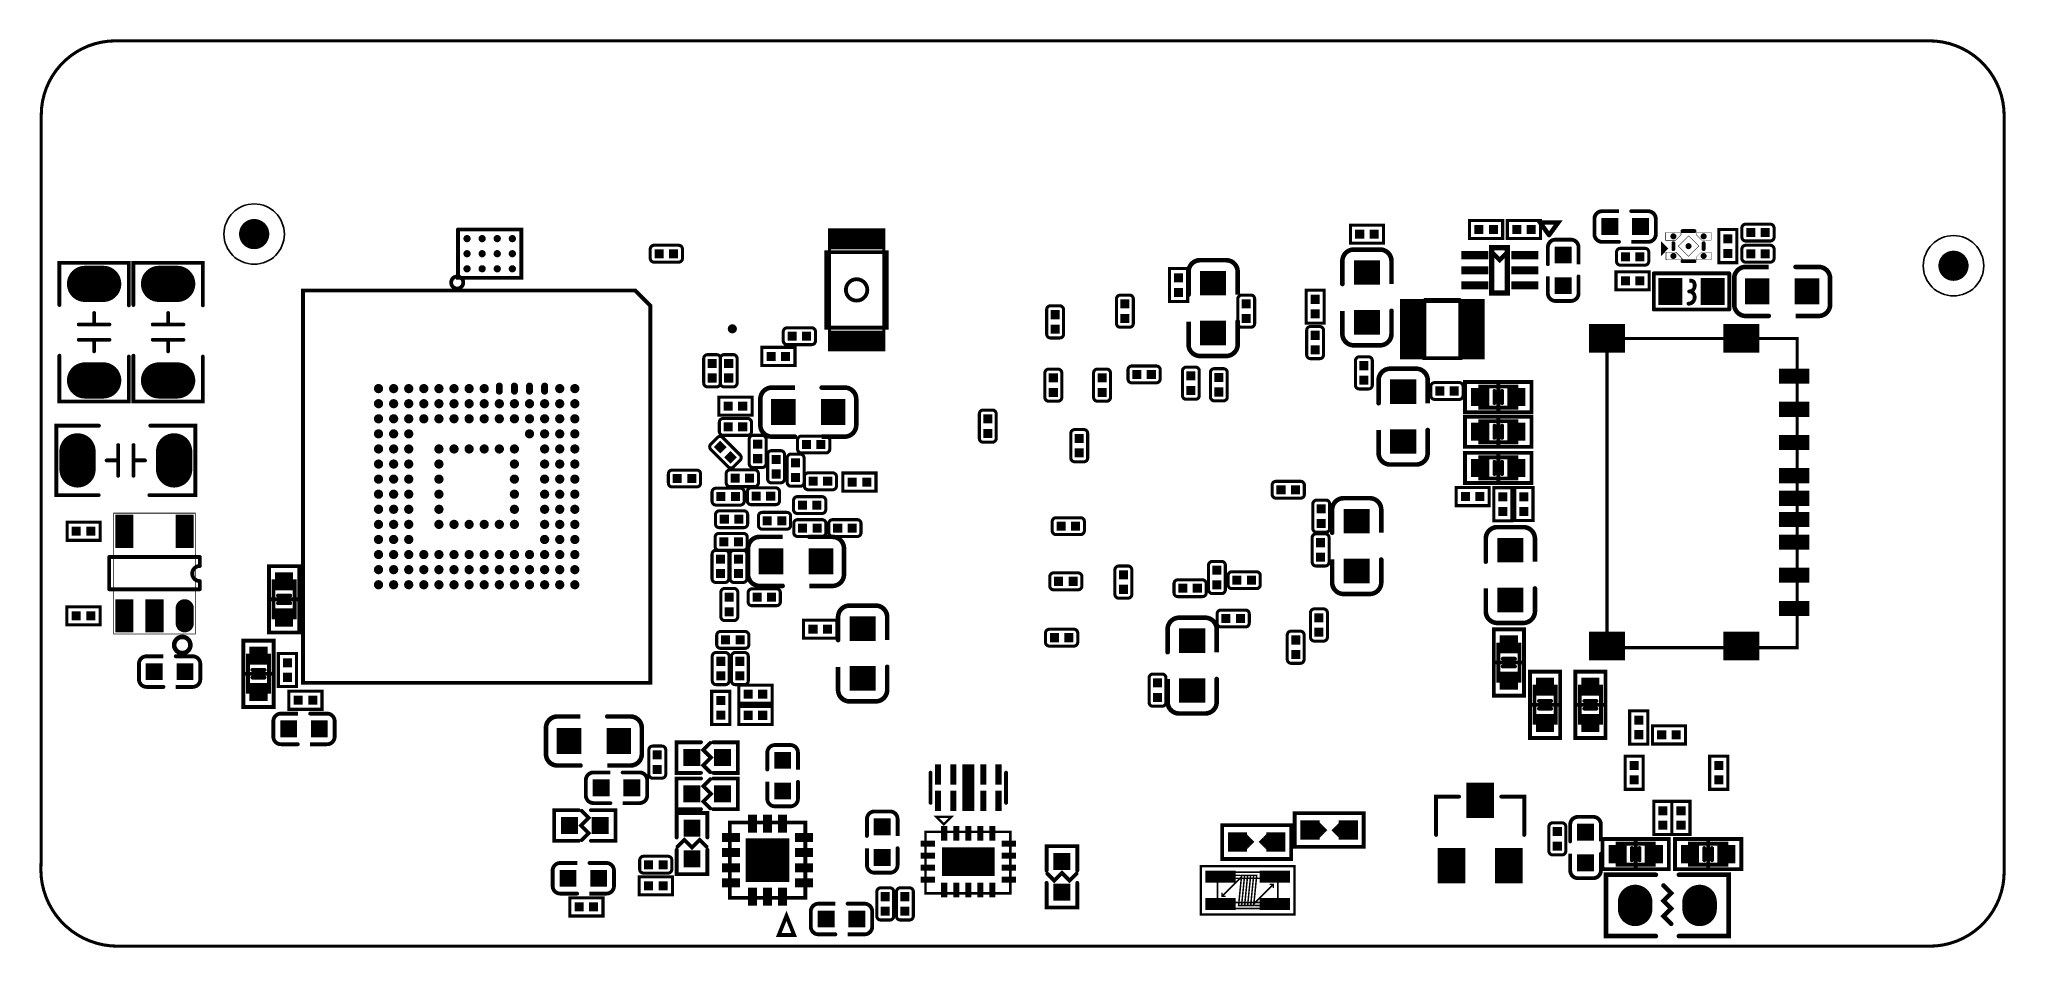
# Model space of a CAD drawing. Extents: x -0.1 to 65.1, y -0.1 to 30.1.
import ezdxf

# ---------------------------------------------------------------- set-up
doc = ezdxf.new("R2010")
doc.units = 0
doc.header["$MEASUREMENT"] = 0
for name, pattern in [('KEEPOUT_00001000$0', [2, 1, 1]), ('KEEPOUT_00011110$0', [2, 1, 1]), ('TRMIDX_0', [2, 1, 1]), ('TRMIDX_1', [2, 1, 1]), ('TRMIDX_2', [2, 1, 1]), ('TRMIDX_3', [2, 1, 1]), ('TRMIDX_4', [2, 1, 1])]:
    doc.linetypes.add(name, pattern=pattern)
doc.layers.get('0').update_dxf_attribs({"linetype": 'CONTINUOUS'})
for name, color, linetype in [('BOARD_OUTLINE_00', 183, 'CONTINUOUS'), ('DRIL_NPLTE_THRU_01', 3, 'CONTINUOUS'), ('DRIL_NPLTE_THRU_02', 171, 'CONTINUOUS'), ('DRIL_NPLTE_THRU_03', 34, 'CONTINUOUS'), ('DRIL_NPLTE_THRU_04', 222, 'CONTINUOUS'), ('DRIL_NPLTE_THRU_05', 171, 'CONTINUOUS'), ('DRIL_NPLTE_THRU_06', 186, 'CONTINUOUS'), ('DRIL_NPLTE_THRU_07', 171, 'CONTINUOUS'), ('DRIL_NPLTE_THRU_08', 2, 'CONTINUOUS'), ('DRIL_PLTE_THRU_01', 3, 'CONTINUOUS'), ('DRIL_PLTE_THRU_02', 171, 'CONTINUOUS'), ('DRIL_PLTE_THRU_03', 34, 'CONTINUOUS'), ('DRIL_PLTE_THRU_04', 222, 'CONTINUOUS'), ('DRIL_PLTE_THRU_05', 171, 'CONTINUOUS'), ('DRIL_PLTE_THRU_06', 186, 'CONTINUOUS'), ('DRIL_PLTE_THRU_07', 171, 'CONTINUOUS'), ('DRIL_PLTE_THRU_08', 2, 'CONTINUOUS'), ('KEEPOUT_01', 1, 'CONTINUOUS'), ('PADS_BOT', 56, 'CONTINUOUS'), ('PADS_INNER', 96, 'CONTINUOUS'), ('PADS_TOP', 96, 'CONTINUOUS'), ('PART_BOT_2DLINE_00', 183, 'CONTINUOUS'), ('PART_BOT_2DLINE_01', 7, 'CONTINUOUS'), ('PART_BOT_2DLINE_108', 183, 'CONTINUOUS'), ('PART_BOT_2DLINE_117', 6, 'CONTINUOUS'), ('PART_BOT_2DLINE_126', 7, 'CONTINUOUS'), ('PART_BOT_2DLINE_127', 4, 'CONTINUOUS'), ('PART_BOT_COPPER_01', 7, 'CONTINUOUS'), ('PART_BOT_COPPER_121', 6, 'CONTINUOUS')]:
    doc.layers.add(name, color=color, linetype=linetype)

# ---------------------------------------------------------------- blocks, each defined once
blk = doc.blocks.new('SMOOTH_0$1016')
at = {"const_width": 0.0508}
blk.add_lwpolyline([(-0.0254, 0, 1), (0.0254, 0, 1)], format="xyb", close=True, dxfattribs=at)
blk = doc.blocks.new('BOARD_1')
at = {"layer": 'BOARD_OUTLINE_00', "const_width": 0.102}
blk.add_lwpolyline([(0, 0), (0, 24.854, -0.414214), (2.457, 27.311), (62.522, 27.311, -0.414214), (65.002, 24.832), (65.002, -0.229, -0.414214), (62.536, -2.694), (2.527, -2.694, -0.414214), (-0.013, -0.153), (-0.013, 0)], format="xyb", close=True, dxfattribs=at)
at = {"layer": 'BOARD_OUTLINE_00'}
for p in [(0, 24.854), (0, 0)]:
    blk.add_blockref('SMOOTH_0$1016', p, dxfattribs=at)
blk = doc.blocks.new('SMOOTH_0$127')
at = {"const_width": 0.0635}
blk.add_lwpolyline([(-0.03175, 0, 1), (0.03175, 0, 1)], format="xyb", close=True, dxfattribs=at)
blk = doc.blocks.new('PART_BODY_BOT_90')
at = {"layer": 'PART_BOT_2DLINE_00', "const_width": 0.127}
blk.add_lwpolyline([(-1.1, 0.5), (1.1, 0.5), (1.1, -0.5), (-1.1, -0.5)], close=True, dxfattribs=at)
for points in [[(-0.127, 0.2032), (-0.127, -0.2032)], [(0, 0.4572), (0, -0.4572)], [(0.127, 0.2032), (0.127, -0.2032)]]:
    blk.add_lwpolyline(points, dxfattribs=at)
at = {"layer": 'PART_BOT_2DLINE_108', "const_width": 0.127}
blk.add_lwpolyline([(-0.6, 0.35), (0.6, 0.35), (0.6, -0.35), (-0.6, -0.35)], close=True, dxfattribs=at)
at = {"layer": 'PART_BOT_2DLINE_00'}
for p in [(-1.1, 0.5), (-0.127, 0.2032), (0, 0.4572), (0.127, 0.2032), (1.1, 0.5), (-1.1, -0.5), (-0.127, -0.2032), (0, -0.4572), (0.127, -0.2032), (1.1, -0.5)]:
    blk.add_blockref('SMOOTH_0$127', p, dxfattribs=at)
at = {"layer": 'PART_BOT_2DLINE_108'}
for p in [(-0.6, 0.35), (0.6, 0.35), (-0.6, -0.35), (0.6, -0.35)]:
    blk.add_blockref('SMOOTH_0$127', p, dxfattribs=at)
blk = doc.blocks.new('DRIL_HOLE_0')
blk.add_lwpolyline([(0, 0, 1), (0, 0, 1)], format="xyb", close=True)
blk = doc.blocks.new('PAD_0')
blk.add_lwpolyline([(0, 0, 1), (0, 0, 1)], format="xyb", close=True)
blk = doc.blocks.new('PAD_1')
at = {"const_width": 0.6}
blk.add_lwpolyline([(-0.3, 0), (0.3, 0)], dxfattribs=at)
blk = doc.blocks.new('STK_BOT_30')
at = {"layer": 'DRIL_PLTE_THRU_01'}
blk.add_blockref('DRIL_HOLE_0', (0, 0), dxfattribs=at)
at = {"layer": 'DRIL_PLTE_THRU_02'}
blk.add_blockref('DRIL_HOLE_0', (0, 0), dxfattribs=at)
at = {"layer": 'DRIL_PLTE_THRU_03'}
blk.add_blockref('DRIL_HOLE_0', (0, 0), dxfattribs=at)
at = {"layer": 'DRIL_PLTE_THRU_04'}
blk.add_blockref('DRIL_HOLE_0', (0, 0), dxfattribs=at)
at = {"layer": 'DRIL_PLTE_THRU_05'}
blk.add_blockref('DRIL_HOLE_0', (0, 0), dxfattribs=at)
at = {"layer": 'DRIL_PLTE_THRU_06'}
blk.add_blockref('DRIL_HOLE_0', (0, 0), dxfattribs=at)
at = {"layer": 'DRIL_PLTE_THRU_07'}
blk.add_blockref('DRIL_HOLE_0', (0, 0), dxfattribs=at)
at = {"layer": 'DRIL_PLTE_THRU_08'}
blk.add_blockref('DRIL_HOLE_0', (0, 0), dxfattribs=at)
at = {"layer": 'PADS_BOT'}
blk.add_blockref('PAD_1', (0, 0), dxfattribs=at)
at = {"layer": 'PADS_INNER'}
blk.add_blockref('PAD_0', (0, 0), dxfattribs=at)
at = {"layer": 'PADS_TOP'}
blk.add_blockref('PAD_0', (0, 0), dxfattribs=at)
blk = doc.blocks.new('SYM_BOT_36')
for name, p in [('STK_BOT_30', (-0.6, 0)), ('PART_BODY_BOT_90', (0, 0)), ('STK_BOT_30', (0.6, 0))]:
    blk.add_blockref(name, p)
blk = doc.blocks.new('PART_BOT_2')
blk.add_blockref('SYM_BOT_36', (0, 0))
blk = doc.blocks.new('PART_BODY_BOT_115')
at = {"layer": 'PART_BOT_2DLINE_00', "const_width": 0.127}
for points in [[(-0.81, 1.15), (-2.3, 1.15), (-2.3, -1.15), (-0.78, -1.15)], [(0.9, -1.15), (2.3, -1.15), (2.3, 1.15), (0.89, 1.15)], [(-0.254, 0), (-0.635, 0)], [(-0.254, 0.508), (-0.254, -0.508)], [(0.254, -0.508), (0.254, 0.508)], [(0.254, 0), (0.635, 0)]]:
    blk.add_lwpolyline(points, dxfattribs=at)
at = {"layer": 'PART_BOT_2DLINE_00'}
for p in [(-2.3, 1.15), (-0.81, 1.15), (0.89, 1.15), (2.3, 1.15), (-0.635, 0), (-0.254, 0.508), (-0.254, 0), (0.254, 0.508), (0.254, 0), (0.635, 0), (-0.254, -0.508), (0.254, -0.508), (-2.3, -1.15), (-0.78, -1.15), (0.9, -1.15), (2.3, -1.15)]:
    blk.add_blockref('SMOOTH_0$127', p, dxfattribs=at)
blk = doc.blocks.new('PAD_2')
at = {"const_width": 0.6}
blk.add_lwpolyline([(-0.3, -0.3), (0.3, -0.3, 1), (0.3, 0.3), (-0.3, 0.3, 1)], format="xyb", close=True, dxfattribs=at)
blk = doc.blocks.new('STK_BOT_73')
at = {"layer": 'DRIL_NPLTE_THRU_01'}
blk.add_blockref('DRIL_HOLE_0', (0, 0), dxfattribs=at)
at = {"layer": 'DRIL_NPLTE_THRU_02'}
blk.add_blockref('DRIL_HOLE_0', (0, 0), dxfattribs=at)
at = {"layer": 'DRIL_NPLTE_THRU_03'}
blk.add_blockref('DRIL_HOLE_0', (0, 0), dxfattribs=at)
at = {"layer": 'DRIL_NPLTE_THRU_04'}
blk.add_blockref('DRIL_HOLE_0', (0, 0), dxfattribs=at)
at = {"layer": 'DRIL_NPLTE_THRU_05'}
blk.add_blockref('DRIL_HOLE_0', (0, 0), dxfattribs=at)
at = {"layer": 'DRIL_NPLTE_THRU_06'}
blk.add_blockref('DRIL_HOLE_0', (0, 0), dxfattribs=at)
at = {"layer": 'DRIL_NPLTE_THRU_07'}
blk.add_blockref('DRIL_HOLE_0', (0, 0), dxfattribs=at)
at = {"layer": 'DRIL_NPLTE_THRU_08'}
blk.add_blockref('DRIL_HOLE_0', (0, 0), dxfattribs=at)
at = {"layer": 'PADS_BOT', "rotation": 90}
blk.add_blockref('PAD_2', (0, 0), dxfattribs=at)
at = {"layer": 'PADS_INNER'}
blk.add_blockref('PAD_0', (0, 0), dxfattribs=at)
at = {"layer": 'PADS_TOP'}
blk.add_blockref('PAD_0', (0, 0), dxfattribs=at)
blk = doc.blocks.new('SYM_BOT_61')
for name, p in [('PART_BODY_BOT_115', (0, 0)), ('STK_BOT_73', (-1.6, 0)), ('STK_BOT_73', (1.6, 0))]:
    blk.add_blockref(name, p)
blk = doc.blocks.new('PART_BOT_6')
blk.add_blockref('SYM_BOT_61', (0, 0))
blk = doc.blocks.new('PART_BOT_7')
blk.add_blockref('SYM_BOT_61', (0, 0))
blk = doc.blocks.new('PART_BOT_8')
blk.add_blockref('SYM_BOT_61', (0, 0))
blk = doc.blocks.new('PART_BODY_BOT_72')
at = {"layer": 'PART_BOT_2DLINE_01', "const_width": 0.1016}
blk.add_lwpolyline([(-0.5461, -0.29972), (0.55118, -0.29972), (0.55118, 0.29972), (-0.5461, 0.29972)], close=True, dxfattribs=at)
at = {"layer": 'PART_BOT_2DLINE_01'}
for p in [(-0.5461, 0.29972), (0.55118, 0.29972), (-0.5461, -0.29972), (0.55118, -0.29972)]:
    blk.add_blockref('SMOOTH_0$1016', p, dxfattribs=at)
blk = doc.blocks.new('PAD_3')
at = {"const_width": 0.29972}
blk.add_lwpolyline([(-0.14986, 0), (0.14986, 0)], dxfattribs=at)
blk = doc.blocks.new('STK_BOT_11')
at = {"layer": 'DRIL_NPLTE_THRU_01'}
blk.add_blockref('DRIL_HOLE_0', (0, 0), dxfattribs=at)
at = {"layer": 'DRIL_NPLTE_THRU_02'}
blk.add_blockref('DRIL_HOLE_0', (0, 0), dxfattribs=at)
at = {"layer": 'DRIL_NPLTE_THRU_03'}
blk.add_blockref('DRIL_HOLE_0', (0, 0), dxfattribs=at)
at = {"layer": 'DRIL_NPLTE_THRU_04'}
blk.add_blockref('DRIL_HOLE_0', (0, 0), dxfattribs=at)
at = {"layer": 'DRIL_NPLTE_THRU_05'}
blk.add_blockref('DRIL_HOLE_0', (0, 0), dxfattribs=at)
at = {"layer": 'DRIL_NPLTE_THRU_06'}
blk.add_blockref('DRIL_HOLE_0', (0, 0), dxfattribs=at)
at = {"layer": 'DRIL_NPLTE_THRU_07'}
blk.add_blockref('DRIL_HOLE_0', (0, 0), dxfattribs=at)
at = {"layer": 'DRIL_NPLTE_THRU_08'}
blk.add_blockref('DRIL_HOLE_0', (0, 0), dxfattribs=at)
at = {"layer": 'PADS_BOT'}
blk.add_blockref('PAD_3', (0, 0), dxfattribs=at)
at = {"layer": 'PADS_INNER'}
blk.add_blockref('PAD_0', (0, 0), dxfattribs=at)
at = {"layer": 'PADS_TOP'}
blk.add_blockref('PAD_0', (0, 0), dxfattribs=at)
blk = doc.blocks.new('SYM_BOT_18')
for name, p in [('PART_BODY_BOT_72', (0, 0)), ('STK_BOT_11', (-0.24003, 0)), ('STK_BOT_11', (0.24003, 0))]:
    blk.add_blockref(name, p)
blk = doc.blocks.new('PART_BOT_9')
blk.add_blockref('SYM_BOT_18', (0, 0))
blk = doc.blocks.new('SMOOTH_0$0254')
at = {"const_width": 0.0127}
blk.add_lwpolyline([(-0.00635, 0, 1), (0.00635, 0, 1)], format="xyb", close=True, dxfattribs=at)
blk = doc.blocks.new('PART_BODY_BOT_125')
at = {"layer": 'PART_BOT_2DLINE_00', "const_width": 0.127}
for points in [[(-0.521, 1.5), (-0.25, 1.5)], [(-0.521, -1.5), (-0.521, 1.5)], [(0.25, 1.5), (0.547, 1.5)], [(0.547, 1.5), (0.547, -1.5)], [(0.547, -1.5), (-0.521, -1.5)]]:
    blk.add_lwpolyline(points, dxfattribs=at)
blk.add_lwpolyline([(-0.25, 1.5, 1), (0.25, 1.5)], format="xyb", dxfattribs=at)
at = {"layer": 'PART_BOT_2DLINE_00', "const_width": 0.15}
blk.add_lwpolyline([(-2.1, 0.92, 1), (-2.637, 0.92, 1)], format="xyb", close=True, dxfattribs=at)
at = {"layer": 'PART_BOT_2DLINE_127', "const_width": 0.0254}
blk.add_lwpolyline([(-2, -1.35), (-2, 1.35), (2, 1.35), (2, -1.35)], close=True, dxfattribs=at)
at = {"layer": 'PART_BOT_2DLINE_00'}
for p in [(-0.521, 1.5), (-0.521, 1.5), (-0.25, 1.5), (-0.25, 1.5), (0.25, 1.5), (0.25, 1.5), (0.547, 1.5), (0.547, 1.5), (-0.521, -1.5), (-0.521, -1.5), (0.547, -1.5), (0.547, -1.5)]:
    blk.add_blockref('SMOOTH_0$127', p, dxfattribs=at)
at = {"layer": 'PART_BOT_2DLINE_127'}
for p in [(-2, 1.35), (2, 1.35), (-2, -1.35), (2, -1.35)]:
    blk.add_blockref('SMOOTH_0$0254', p, dxfattribs=at)
blk = doc.blocks.new('PAD_4')
at = {"const_width": 0.3}
blk.add_lwpolyline([(-0.25, -0.15), (0.25, -0.15, 1), (0.25, 0.15), (-0.25, 0.15, 1)], format="xyb", close=True, dxfattribs=at)
blk = doc.blocks.new('STK_BOT_79')
at = {"layer": 'DRIL_PLTE_THRU_01'}
blk.add_blockref('DRIL_HOLE_0', (0, 0), dxfattribs=at)
at = {"layer": 'DRIL_PLTE_THRU_02'}
blk.add_blockref('DRIL_HOLE_0', (0, 0), dxfattribs=at)
at = {"layer": 'DRIL_PLTE_THRU_03'}
blk.add_blockref('DRIL_HOLE_0', (0, 0), dxfattribs=at)
at = {"layer": 'DRIL_PLTE_THRU_04'}
blk.add_blockref('DRIL_HOLE_0', (0, 0), dxfattribs=at)
at = {"layer": 'DRIL_PLTE_THRU_05'}
blk.add_blockref('DRIL_HOLE_0', (0, 0), dxfattribs=at)
at = {"layer": 'DRIL_PLTE_THRU_06'}
blk.add_blockref('DRIL_HOLE_0', (0, 0), dxfattribs=at)
at = {"layer": 'DRIL_PLTE_THRU_07'}
blk.add_blockref('DRIL_HOLE_0', (0, 0), dxfattribs=at)
at = {"layer": 'DRIL_PLTE_THRU_08'}
blk.add_blockref('DRIL_HOLE_0', (0, 0), dxfattribs=at)
at = {"layer": 'PADS_BOT'}
blk.add_blockref('PAD_4', (0, 0), dxfattribs=at)
at = {"layer": 'PADS_INNER'}
blk.add_blockref('PAD_0', (0, 0), dxfattribs=at)
at = {"layer": 'PADS_TOP'}
blk.add_blockref('PAD_0', (0, 0), dxfattribs=at)
blk = doc.blocks.new('PAD_6')
at = {"const_width": 0.6}
blk.add_lwpolyline([(-0.55, 0), (0.55, 0)], dxfattribs=at)
blk = doc.blocks.new('STK_BOT_78')
at = {"layer": 'DRIL_PLTE_THRU_01'}
blk.add_blockref('DRIL_HOLE_0', (0, 0), dxfattribs=at)
at = {"layer": 'DRIL_PLTE_THRU_02'}
blk.add_blockref('DRIL_HOLE_0', (0, 0), dxfattribs=at)
at = {"layer": 'DRIL_PLTE_THRU_03'}
blk.add_blockref('DRIL_HOLE_0', (0, 0), dxfattribs=at)
at = {"layer": 'DRIL_PLTE_THRU_04'}
blk.add_blockref('DRIL_HOLE_0', (0, 0), dxfattribs=at)
at = {"layer": 'DRIL_PLTE_THRU_05'}
blk.add_blockref('DRIL_HOLE_0', (0, 0), dxfattribs=at)
at = {"layer": 'DRIL_PLTE_THRU_06'}
blk.add_blockref('DRIL_HOLE_0', (0, 0), dxfattribs=at)
at = {"layer": 'DRIL_PLTE_THRU_07'}
blk.add_blockref('DRIL_HOLE_0', (0, 0), dxfattribs=at)
at = {"layer": 'DRIL_PLTE_THRU_08'}
blk.add_blockref('DRIL_HOLE_0', (0, 0), dxfattribs=at)
at = {"layer": 'PADS_BOT'}
blk.add_blockref('PAD_6', (0, 0), dxfattribs=at)
at = {"layer": 'PADS_INNER'}
blk.add_blockref('PAD_0', (0, 0), dxfattribs=at)
at = {"layer": 'PADS_TOP'}
blk.add_blockref('PAD_0', (0, 0), dxfattribs=at)
blk = doc.blocks.new('SYM_BOT_71')
for name, p in [('PART_BODY_BOT_125', (0, 0)), ('STK_BOT_79', (-1.400048, 0.999998)), ('STK_BOT_78', (1.400048, 0.999998)), ('STK_BOT_78', (-1.400048, 0)), ('STK_BOT_78', (-1.400048, -0.999998)), ('STK_BOT_78', (1.400048, -0.999998))]:
    blk.add_blockref(name, p)
blk = doc.blocks.new('PART_BOT_10')
blk.add_blockref('SYM_BOT_71', (0, 0))
blk = doc.blocks.new('PART_BOT_11')
blk.add_blockref('SYM_BOT_18', (0, 0))
blk = doc.blocks.new('PART_BODY_BOT_66')
at = {"layer": 'PART_BOT_2DLINE_00', "const_width": 0.127}
for points in [[(-0.2032, 0.508), (-0.762, 0.508, 0.4142136), (-1.016, 0.254), (-1.016, -0.254, 0.4142136), (-0.762, -0.508), (-0.2032, -0.508)], [(0.2032, -0.508), (0.762, -0.508, 0.4142136), (1.016, -0.254), (1.016, 0.254, 0.4142136), (0.762, 0.508), (0.2032, 0.508)]]:
    blk.add_lwpolyline(points, format="xyb", dxfattribs=at)
at = {"layer": 'PART_BOT_2DLINE_00'}
for p in [(-0.762, 0.508), (-0.2032, 0.508), (0.2032, -0.508), (0.762, -0.508)]:
    blk.add_blockref('SMOOTH_0$127', p, dxfattribs=at)
blk = doc.blocks.new('PAD_8')
at = {"const_width": 0.5588}
blk.add_lwpolyline([(-0.2794, 0), (0.2794, 0)], dxfattribs=at)
blk = doc.blocks.new('STK_BOT_12')
at = {"layer": 'DRIL_PLTE_THRU_01'}
blk.add_blockref('DRIL_HOLE_0', (0, 0), dxfattribs=at)
at = {"layer": 'DRIL_PLTE_THRU_02'}
blk.add_blockref('DRIL_HOLE_0', (0, 0), dxfattribs=at)
at = {"layer": 'DRIL_PLTE_THRU_03'}
blk.add_blockref('DRIL_HOLE_0', (0, 0), dxfattribs=at)
at = {"layer": 'DRIL_PLTE_THRU_04'}
blk.add_blockref('DRIL_HOLE_0', (0, 0), dxfattribs=at)
at = {"layer": 'DRIL_PLTE_THRU_05'}
blk.add_blockref('DRIL_HOLE_0', (0, 0), dxfattribs=at)
at = {"layer": 'DRIL_PLTE_THRU_06'}
blk.add_blockref('DRIL_HOLE_0', (0, 0), dxfattribs=at)
at = {"layer": 'DRIL_PLTE_THRU_07'}
blk.add_blockref('DRIL_HOLE_0', (0, 0), dxfattribs=at)
at = {"layer": 'DRIL_PLTE_THRU_08'}
blk.add_blockref('DRIL_HOLE_0', (0, 0), dxfattribs=at)
at = {"layer": 'PADS_BOT'}
blk.add_blockref('PAD_8', (0, 0), dxfattribs=at)
at = {"layer": 'PADS_INNER'}
blk.add_blockref('PAD_0', (0, 0), dxfattribs=at)
at = {"layer": 'PADS_TOP'}
blk.add_blockref('PAD_0', (0, 0), dxfattribs=at)
blk = doc.blocks.new('SYM_BOT_12')
for name, p in [('PART_BODY_BOT_66', (0, 0)), ('STK_BOT_12', (-0.508, 0)), ('STK_BOT_12', (0.508, 0))]:
    blk.add_blockref(name, p)
blk = doc.blocks.new('PART_BOT_12')
blk.add_blockref('SYM_BOT_12', (0, 0))
blk = doc.blocks.new('PART_BODY_BOT_64')
at = {"layer": 'PART_BOT_2DLINE_00', "const_width": 0.102}
blk.add_lwpolyline([(-0.533, 0.152, -0.414214), (-0.406, 0.279), (0.406, 0.279, -0.414214), (0.533, 0.152), (0.533, -0.152, -0.414214), (0.406, -0.279), (-0.406, -0.279, -0.414214), (-0.533, -0.152)], format="xyb", close=True, dxfattribs=at)
at = {"layer": 'PART_BOT_2DLINE_00'}
for p in [(-0.533, 0.152), (-0.406, 0.279)]:
    blk.add_blockref('SMOOTH_0$1016', p, dxfattribs=at)
blk = doc.blocks.new('SYM_BOT_10')
for name, p in [('PART_BODY_BOT_64', (0, 0)), ('STK_BOT_11', (-0.24003, 0)), ('STK_BOT_11', (0.24003, 0))]:
    blk.add_blockref(name, p)
blk = doc.blocks.new('PART_BOT_14')
blk.add_blockref('SYM_BOT_10', (0, 0))
blk = doc.blocks.new('PART_BOT_15')
blk.add_blockref('SYM_BOT_12', (0, 0))
blk = doc.blocks.new('SMOOTH_0$05')
at = {"const_width": 0.025}
blk.add_lwpolyline([(-0.0125, 0, 1), (0.0125, 0, 1)], format="xyb", close=True, dxfattribs=at)
blk = doc.blocks.new('SMOOTH_0$0762')
at = {"const_width": 0.0381}
blk.add_lwpolyline([(-0.01905, 0, 1), (0.01905, 0, 1)], format="xyb", close=True, dxfattribs=at)
blk = doc.blocks.new('PART_BODY_BOT_87')
at = {"layer": 'PART_BOT_2DLINE_01'}
for points, const_width in [([(-1.55, 0.8), (1.55, 0.8), (1.55, -0.8), (-1.55, -0.8)], 0.0762), ([(-1, 0.6), (1, 0.6), (1, -0.6), (-1, -0.6)], 0.05), ([(-0.3, 0.5), (-0.2, -0.5), (0.3, -0.5), (0.2, 0.5)], 0.05)]:
    blk.add_lwpolyline(points, close=True, dxfattribs=dict(at, const_width=const_width))
at = {"layer": 'PART_BOT_2DLINE_01', "const_width": 0.05}
for points in [[(-0.2, -0.45), (-0.85, 0.2)], [(-0.85, 0.2), (-0.85, 0.1)], [(-0.85, 0.2), (-0.75, 0.2)], [(-0.45, 0.6), (-0.45, 0.4), (0.45, 0.4), (0.45, 0.6)], [(-0.2, 0.5), (-0.1, -0.5)], [(-0.1, 0.5), (0, -0.5)], [(0, 0.5), (0.1, -0.5)], [(0.1, 0.5), (0.2, -0.5)], [(0.2, 0.45), (0.85, -0.2)], [(0.25, 0.5), (0.6, 0.5)], [(0.6, 0.5), (0.55, 0.55)], [(0.6, 0.5), (0.55, 0.45)], [(-0.6, -0.5), (-0.55, -0.45)], [(-0.25, -0.5), (-0.6, -0.5)], [(-0.6, -0.5), (-0.55, -0.55)], [(-0.45, -0.6), (-0.45, -0.4), (0.45, -0.4), (0.45, -0.6)], [(0.85, -0.2), (0.75, -0.2)], [(0.85, -0.2), (0.85, -0.1)]]:
    blk.add_lwpolyline(points, dxfattribs=at)
at = {"layer": 'PART_BOT_2DLINE_01'}
for name, p in [('SMOOTH_0$0762', (-1.55, 0.8)), ('SMOOTH_0$0762', (1.55, 0.8)), ('SMOOTH_0$05', (-1, 0.6)), ('SMOOTH_0$05', (-0.85, 0.2)), ('SMOOTH_0$05', (-0.85, 0.2)), ('SMOOTH_0$05', (-0.85, 0.2)), ('SMOOTH_0$05', (-0.85, 0.1)), ('SMOOTH_0$05', (-0.75, 0.2)), ('SMOOTH_0$05', (-0.45, 0.6)), ('SMOOTH_0$05', (-0.45, 0.4)), ('SMOOTH_0$05', (-0.3, 0.5)), ('SMOOTH_0$05', (-0.2, 0.5)), ('SMOOTH_0$05', (-0.1, 0.5)), ('SMOOTH_0$05', (0, 0.5)), ('SMOOTH_0$05', (0.1, 0.5)), ('SMOOTH_0$05', (0.2, 0.5)), ('SMOOTH_0$05', (0.2, 0.45)), ('SMOOTH_0$05', (0.25, 0.5)), ('SMOOTH_0$05', (0.45, 0.6)), ('SMOOTH_0$05', (0.45, 0.4)), ('SMOOTH_0$05', (0.55, 0.55)), ('SMOOTH_0$05', (0.55, 0.45)), ('SMOOTH_0$05', (0.6, 0.5)), ('SMOOTH_0$05', (0.6, 0.5)), ('SMOOTH_0$05', (0.6, 0.5)), ('SMOOTH_0$05', (1, 0.6)), ('SMOOTH_0$05', (-1, -0.6)), ('SMOOTH_0$05', (-0.6, -0.5)), ('SMOOTH_0$05', (-0.6, -0.5)), ('SMOOTH_0$05', (-0.6, -0.5)), ('SMOOTH_0$05', (-0.55, -0.45)), ('SMOOTH_0$05', (-0.55, -0.55)), ('SMOOTH_0$05', (-0.45, -0.4)), ('SMOOTH_0$05', (-0.45, -0.6)), ('SMOOTH_0$05', (-0.25, -0.5)), ('SMOOTH_0$05', (-0.2, -0.45)), ('SMOOTH_0$05', (-0.2, -0.5)), ('SMOOTH_0$05', (-0.1, -0.5)), ('SMOOTH_0$05', (0, -0.5)), ('SMOOTH_0$05', (0.1, -0.5)), ('SMOOTH_0$05', (0.2, -0.5)), ('SMOOTH_0$05', (0.3, -0.5)), ('SMOOTH_0$05', (0.45, -0.4)), ('SMOOTH_0$05', (0.45, -0.6)), ('SMOOTH_0$05', (0.75, -0.2)), ('SMOOTH_0$05', (0.85, -0.1)), ('SMOOTH_0$05', (0.85, -0.2)), ('SMOOTH_0$05', (0.85, -0.2)), ('SMOOTH_0$05', (0.85, -0.2)), ('SMOOTH_0$05', (1, -0.6)), ('SMOOTH_0$0762', (-1.55, -0.8)), ('SMOOTH_0$0762', (1.55, -0.8))]:
    blk.add_blockref(name, p, dxfattribs=at)
blk = doc.blocks.new('PAD_9')
at = {"const_width": 0.4}
blk.add_lwpolyline([(-0.5, 0), (0.5, 0)], dxfattribs=at)
blk = doc.blocks.new('STK_BOT_27')
at = {"layer": 'DRIL_PLTE_THRU_01'}
blk.add_blockref('DRIL_HOLE_0', (0, 0), dxfattribs=at)
at = {"layer": 'DRIL_PLTE_THRU_02'}
blk.add_blockref('DRIL_HOLE_0', (0, 0), dxfattribs=at)
at = {"layer": 'DRIL_PLTE_THRU_03'}
blk.add_blockref('DRIL_HOLE_0', (0, 0), dxfattribs=at)
at = {"layer": 'DRIL_PLTE_THRU_04'}
blk.add_blockref('DRIL_HOLE_0', (0, 0), dxfattribs=at)
at = {"layer": 'DRIL_PLTE_THRU_05'}
blk.add_blockref('DRIL_HOLE_0', (0, 0), dxfattribs=at)
at = {"layer": 'DRIL_PLTE_THRU_06'}
blk.add_blockref('DRIL_HOLE_0', (0, 0), dxfattribs=at)
at = {"layer": 'DRIL_PLTE_THRU_07'}
blk.add_blockref('DRIL_HOLE_0', (0, 0), dxfattribs=at)
at = {"layer": 'DRIL_PLTE_THRU_08'}
blk.add_blockref('DRIL_HOLE_0', (0, 0), dxfattribs=at)
at = {"layer": 'PADS_BOT'}
blk.add_blockref('PAD_9', (0, 0), dxfattribs=at)
at = {"layer": 'PADS_INNER'}
blk.add_blockref('PAD_0', (0, 0), dxfattribs=at)
at = {"layer": 'PADS_TOP'}
blk.add_blockref('PAD_0', (0, 0), dxfattribs=at)
blk = doc.blocks.new('SYM_BOT_33')
for name, p in [('PART_BODY_BOT_87', (0, 0)), ('STK_BOT_27', (-0.9, 0.45)), ('STK_BOT_27', (0.9, 0.45)), ('STK_BOT_27', (-0.9, -0.45)), ('STK_BOT_27', (0.9, -0.45))]:
    blk.add_blockref(name, p)
blk = doc.blocks.new('PART_BOT_17')
blk.add_blockref('SYM_BOT_33', (0, 0))
blk = doc.blocks.new('PART_BODY_BOT_84')
at = {"layer": 'PART_BOT_2DLINE_00', "const_width": 0.127}
for points in [[(-0.6985, 1.2065), (-1.4605, 1.2065), (-1.4605, -0.0635)], [(0.6985, 1.2065), (1.4605, 1.2065), (1.4605, -0.0635)]]:
    blk.add_lwpolyline(points, dxfattribs=at)
at = {"layer": 'PART_BOT_2DLINE_00'}
for p in [(-1.4605, 1.2065), (-0.6985, 1.2065), (0.6985, 1.2065), (1.4605, 1.2065), (-1.4605, -0.0635), (1.4605, -0.0635)]:
    blk.add_blockref('SMOOTH_0$127', p, dxfattribs=at)
blk = doc.blocks.new('PAD_10')
at = {"const_width": 0.9144}
blk.add_lwpolyline([(-0.5842, 0), (0.5842, 0)], dxfattribs=at)
blk = doc.blocks.new('STK_BOT_23')
at = {"layer": 'DRIL_PLTE_THRU_01'}
blk.add_blockref('DRIL_HOLE_0', (0, 0), dxfattribs=at)
at = {"layer": 'DRIL_PLTE_THRU_02'}
blk.add_blockref('DRIL_HOLE_0', (0, 0), dxfattribs=at)
at = {"layer": 'DRIL_PLTE_THRU_03'}
blk.add_blockref('DRIL_HOLE_0', (0, 0), dxfattribs=at)
at = {"layer": 'DRIL_PLTE_THRU_04'}
blk.add_blockref('DRIL_HOLE_0', (0, 0), dxfattribs=at)
at = {"layer": 'DRIL_PLTE_THRU_05'}
blk.add_blockref('DRIL_HOLE_0', (0, 0), dxfattribs=at)
at = {"layer": 'DRIL_PLTE_THRU_06'}
blk.add_blockref('DRIL_HOLE_0', (0, 0), dxfattribs=at)
at = {"layer": 'DRIL_PLTE_THRU_07'}
blk.add_blockref('DRIL_HOLE_0', (0, 0), dxfattribs=at)
at = {"layer": 'DRIL_PLTE_THRU_08'}
blk.add_blockref('DRIL_HOLE_0', (0, 0), dxfattribs=at)
at = {"layer": 'PADS_BOT', "rotation": 90}
blk.add_blockref('PAD_10', (0, 0), dxfattribs=at)
at = {"layer": 'PADS_INNER'}
blk.add_blockref('PAD_0', (0, 0), dxfattribs=at)
at = {"layer": 'PADS_TOP'}
blk.add_blockref('PAD_0', (0, 0), dxfattribs=at)
blk = doc.blocks.new('SYM_BOT_30')
for name, p in [('STK_BOT_23', (0, 1.0795)), ('PART_BODY_BOT_84', (0, 0)), ('STK_BOT_23', (-0.9525, -1.0795)), ('STK_BOT_23', (0.9525, -1.0795))]:
    blk.add_blockref(name, p)
blk = doc.blocks.new('PART_BOT_19')
blk.add_blockref('SYM_BOT_30', (0, 0))
blk = doc.blocks.new('PART_BOT_22')
blk.add_blockref('SYM_BOT_36', (0, 0))
blk = doc.blocks.new('PART_BOT_23')
blk.add_blockref('SYM_BOT_36', (0, 0))
blk = doc.blocks.new('PART_BOT_24')
blk.add_blockref('SYM_BOT_36', (0, 0))
blk = doc.blocks.new('SMOOTH_0$0508')
at = {"const_width": 0.0254}
blk.add_lwpolyline([(-0.0127, 0, 1), (0.0127, 0, 1)], format="xyb", close=True, dxfattribs=at)
blk = doc.blocks.new('PART_BODY_BOT_88')
at = {"layer": 'PART_BOT_2DLINE_00', "const_width": 0.127}
blk.add_lwpolyline([(1.143, -0.5588), (1.143, 0.5588), (-1.143, 0.5588), (-1.143, -0.5588)], close=True, dxfattribs=at)
at = {"layer": 'PART_BOT_COPPER_01', "linetype": 'TRMIDX_0', "const_width": 0.0508}
for points in [[(-0.3048, 0.1905), (-0.4953, 0.1905)], [(-0.2667, 0.1524), (-0.4572, 0.1524)], [(-0.2413, 0.1143), (-0.4318, 0.1143)], [(-0.2159, 0.0889), (-0.4064, 0.0889)], [(-0.1905, 0.0635), (-0.381, 0.0635)], [(-0.1524, 0.0381), (-0.3429, 0.0381)], [(-0.1397, -0.0127), (-0.3302, -0.0127)], [(-0.127, 0.0127), (-0.3175, 0.0127)], [(-0.3048, -0.1778), (-0.4953, -0.1778)], [(-0.2667, -0.1397), (-0.4572, -0.1397)], [(-0.2286, -0.1016), (-0.4191, -0.1016)], [(-0.2032, -0.0635), (-0.3937, -0.0635)], [(-0.1651, -0.0381), (-0.3556, -0.0381)]]:
    blk.add_lwpolyline(points, dxfattribs=at)
at = {"layer": 'PART_BOT_COPPER_01', "linetype": 'TRMIDX_0', "const_width": 0.0254}
for points in [[(-0.3556, -0.2667), (-0.08255, 0.00635), (-0.36195, 0.28575), (-0.36195, -0.254), (-0.3556, -0.254)], [(-0.3048, -0.1651), (-0.1397, 0), (-0.31115, 0.17145), (-0.31115, -0.1524), (-0.3048, -0.1524)]]:
    blk.add_lwpolyline(points, close=True, dxfattribs=at)
at = {"layer": 'PART_BOT_COPPER_01', "linetype": 'TRMIDX_1', "const_width": 0.0254}
for points in [[(0.3683, 0.2794), (0.09525, 0.00635), (0.37465, -0.27305), (0.37465, 0.2667), (0.3683, 0.2667)], [(0.3175, 0.1778), (0.1524, 0.0127), (0.32385, -0.15875), (0.32385, 0.1651), (0.3175, 0.1651)]]:
    blk.add_lwpolyline(points, close=True, dxfattribs=at)
at = {"layer": 'PART_BOT_COPPER_01', "linetype": 'TRMIDX_1', "const_width": 0.0508}
for points in [[(0.1397, 0), (0.3302, 0)], [(0.1524, 0.0254), (0.3429, 0.0254)], [(0.1651, -0.0254), (0.3556, -0.0254)], [(0.1778, 0.0508), (0.3683, 0.0508)], [(0.2159, 0.0762), (0.4064, 0.0762)], [(0.2413, 0.1143), (0.4318, 0.1143)], [(0.2794, 0.1524), (0.4699, 0.1524)], [(0.3175, 0.1905), (0.508, 0.1905)], [(0.2032, -0.0508), (0.3937, -0.0508)], [(0.2286, -0.0762), (0.4191, -0.0762)], [(0.254, -0.1016), (0.4445, -0.1016)], [(0.2794, -0.1397), (0.4699, -0.1397)], [(0.3175, -0.1778), (0.508, -0.1778)]]:
    blk.add_lwpolyline(points, dxfattribs=at)
at = {"layer": 'PART_BOT_2DLINE_00'}
for p in [(-1.143, 0.5588), (1.143, 0.5588), (-1.143, -0.5588), (1.143, -0.5588)]:
    blk.add_blockref('SMOOTH_0$127', p, dxfattribs=at)
at = {"layer": 'PART_BOT_COPPER_01'}
for name, p in [('SMOOTH_0$0508', (-0.4953, 0.1905)), ('SMOOTH_0$0508', (-0.4572, 0.1524)), ('SMOOTH_0$0508', (-0.4318, 0.1143)), ('SMOOTH_0$0508', (-0.4064, 0.0889)), ('SMOOTH_0$0508', (-0.381, 0.0635)), ('SMOOTH_0$0254', (-0.36195, 0.28575)), ('SMOOTH_0$0508', (-0.3429, 0.0381)), ('SMOOTH_0$0508', (-0.3302, -0.0127)), ('SMOOTH_0$0508', (-0.3175, 0.0127)), ('SMOOTH_0$0508', (-0.3048, 0.1905)), ('SMOOTH_0$0254', (-0.31115, 0.17145)), ('SMOOTH_0$0508', (-0.2667, 0.1524)), ('SMOOTH_0$0508', (-0.2413, 0.1143)), ('SMOOTH_0$0508', (-0.2159, 0.0889)), ('SMOOTH_0$0508', (-0.1905, 0.0635)), ('SMOOTH_0$0508', (-0.1524, 0.0381)), ('SMOOTH_0$0508', (-0.1397, -0.0127)), ('SMOOTH_0$0508', (-0.127, 0.0127)), ('SMOOTH_0$0254', (-0.1397, 0)), ('SMOOTH_0$0254', (-0.08255, 0.00635)), ('SMOOTH_0$0254', (0.09525, 0.00635)), ('SMOOTH_0$0508', (0.1397, 0)), ('SMOOTH_0$0508', (0.1524, 0.0254)), ('SMOOTH_0$0254', (0.1524, 0.0127)), ('SMOOTH_0$0508', (0.1651, -0.0254)), ('SMOOTH_0$0508', (0.1778, 0.0508)), ('SMOOTH_0$0508', (0.2159, 0.0762)), ('SMOOTH_0$0508', (0.2413, 0.1143)), ('SMOOTH_0$0508', (0.2794, 0.1524)), ('SMOOTH_0$0508', (0.3175, 0.1905)), ('SMOOTH_0$0254', (0.3175, 0.1778)), ('SMOOTH_0$0254', (0.3175, 0.1651)), ('SMOOTH_0$0508', (0.3302, 0)), ('SMOOTH_0$0254', (0.32385, 0.1651)), ('SMOOTH_0$0508', (0.3429, 0.0254)), ('SMOOTH_0$0508', (0.3556, -0.0254)), ('SMOOTH_0$0508', (0.3683, 0.0508)), ('SMOOTH_0$0254', (0.3683, 0.2794)), ('SMOOTH_0$0254', (0.3683, 0.2667)), ('SMOOTH_0$0254', (0.37465, 0.2667)), ('SMOOTH_0$0508', (0.4064, 0.0762)), ('SMOOTH_0$0508', (0.4318, 0.1143)), ('SMOOTH_0$0508', (0.4699, 0.1524)), ('SMOOTH_0$0508', (0.508, 0.1905)), ('SMOOTH_0$0508', (-0.4953, -0.1778)), ('SMOOTH_0$0508', (-0.4572, -0.1397)), ('SMOOTH_0$0508', (-0.4191, -0.1016)), ('SMOOTH_0$0508', (-0.3937, -0.0635)), ('SMOOTH_0$0508', (-0.3556, -0.0381)), ('SMOOTH_0$0254', (-0.36195, -0.254)), ('SMOOTH_0$0254', (-0.3556, -0.254)), ('SMOOTH_0$0254', (-0.3556, -0.2667)), ('SMOOTH_0$0508', (-0.3048, -0.1778)), ('SMOOTH_0$0254', (-0.31115, -0.1524)), ('SMOOTH_0$0254', (-0.3048, -0.1524)), ('SMOOTH_0$0254', (-0.3048, -0.1651)), ('SMOOTH_0$0508', (-0.2667, -0.1397)), ('SMOOTH_0$0508', (-0.2286, -0.1016)), ('SMOOTH_0$0508', (-0.2032, -0.0635)), ('SMOOTH_0$0508', (-0.1651, -0.0381)), ('SMOOTH_0$0508', (0.2032, -0.0508)), ('SMOOTH_0$0508', (0.2286, -0.0762)), ('SMOOTH_0$0508', (0.254, -0.1016)), ('SMOOTH_0$0508', (0.2794, -0.1397)), ('SMOOTH_0$0508', (0.3175, -0.1778)), ('SMOOTH_0$0254', (0.32385, -0.15875)), ('SMOOTH_0$0254', (0.37465, -0.27305)), ('SMOOTH_0$0508', (0.3937, -0.0508)), ('SMOOTH_0$0508', (0.4191, -0.0762)), ('SMOOTH_0$0508', (0.4445, -0.1016)), ('SMOOTH_0$0508', (0.4699, -0.1397)), ('SMOOTH_0$0508', (0.508, -0.1778))]:
    blk.add_blockref(name, p, dxfattribs=at)
blk = doc.blocks.new('PAD_11')
at = {"const_width": 0.635}
blk.add_lwpolyline([(-0.3175, 0), (0.3175, 0)], dxfattribs=at)
blk = doc.blocks.new('STK_BOT_28')
at = {"layer": 'DRIL_PLTE_THRU_01'}
blk.add_blockref('DRIL_HOLE_0', (0, 0), dxfattribs=at)
at = {"layer": 'DRIL_PLTE_THRU_02'}
blk.add_blockref('DRIL_HOLE_0', (0, 0), dxfattribs=at)
at = {"layer": 'DRIL_PLTE_THRU_03'}
blk.add_blockref('DRIL_HOLE_0', (0, 0), dxfattribs=at)
at = {"layer": 'DRIL_PLTE_THRU_04'}
blk.add_blockref('DRIL_HOLE_0', (0, 0), dxfattribs=at)
at = {"layer": 'DRIL_PLTE_THRU_05'}
blk.add_blockref('DRIL_HOLE_0', (0, 0), dxfattribs=at)
at = {"layer": 'DRIL_PLTE_THRU_06'}
blk.add_blockref('DRIL_HOLE_0', (0, 0), dxfattribs=at)
at = {"layer": 'DRIL_PLTE_THRU_07'}
blk.add_blockref('DRIL_HOLE_0', (0, 0), dxfattribs=at)
at = {"layer": 'DRIL_PLTE_THRU_08'}
blk.add_blockref('DRIL_HOLE_0', (0, 0), dxfattribs=at)
at = {"layer": 'PADS_BOT'}
blk.add_blockref('PAD_11', (0, 0), dxfattribs=at)
at = {"layer": 'PADS_INNER'}
blk.add_blockref('PAD_0', (0, 0), dxfattribs=at)
at = {"layer": 'PADS_TOP'}
blk.add_blockref('PAD_0', (0, 0), dxfattribs=at)
blk = doc.blocks.new('SYM_BOT_34')
for name, p in [('STK_BOT_28', (-0.635, 0)), ('PART_BODY_BOT_88', (0, 0)), ('STK_BOT_28', (0.635, 0))]:
    blk.add_blockref(name, p)
blk = doc.blocks.new('PART_BOT_25')
blk.add_blockref('SYM_BOT_34', (0, 0))
blk = doc.blocks.new('SMOOTH_0$1524')
at = {"const_width": 0.0762}
blk.add_lwpolyline([(-0.0381, 0, 1), (0.0381, 0, 1)], format="xyb", close=True, dxfattribs=at)
blk = doc.blocks.new('PART_BODY_BOT_78')
at = {"layer": 'PART_BOT_2DLINE_00', "const_width": 0.152}
for points in [[(-0.445, 0.813), (-1.207, 0.813, 0.414214), (-1.588, 0.432), (-1.588, -0.432, 0.414214), (-1.207, -0.813), (-0.445, -0.813)], [(0.444, -0.813), (1.206, -0.813, 0.414214), (1.587, -0.432), (1.587, 0.432, 0.414214), (1.206, 0.813), (0.444, 0.813)]]:
    blk.add_lwpolyline(points, format="xyb", dxfattribs=at)
at = {"layer": 'PART_BOT_2DLINE_00'}
for p in [(-1.207, 0.813), (-0.445, 0.813), (0.444, -0.813), (1.206, -0.813)]:
    blk.add_blockref('SMOOTH_0$1524', p, dxfattribs=at)
blk = doc.blocks.new('PAD_12')
at = {"const_width": 0.8128}
blk.add_lwpolyline([(-0.4318, 0), (0.4318, 0)], dxfattribs=at)
blk = doc.blocks.new('STK_BOT_20')
at = {"layer": 'DRIL_PLTE_THRU_01'}
blk.add_blockref('DRIL_HOLE_0', (0, 0), dxfattribs=at)
at = {"layer": 'DRIL_PLTE_THRU_02'}
blk.add_blockref('DRIL_HOLE_0', (0, 0), dxfattribs=at)
at = {"layer": 'DRIL_PLTE_THRU_03'}
blk.add_blockref('DRIL_HOLE_0', (0, 0), dxfattribs=at)
at = {"layer": 'DRIL_PLTE_THRU_04'}
blk.add_blockref('DRIL_HOLE_0', (0, 0), dxfattribs=at)
at = {"layer": 'DRIL_PLTE_THRU_05'}
blk.add_blockref('DRIL_HOLE_0', (0, 0), dxfattribs=at)
at = {"layer": 'DRIL_PLTE_THRU_06'}
blk.add_blockref('DRIL_HOLE_0', (0, 0), dxfattribs=at)
at = {"layer": 'DRIL_PLTE_THRU_07'}
blk.add_blockref('DRIL_HOLE_0', (0, 0), dxfattribs=at)
at = {"layer": 'DRIL_PLTE_THRU_08'}
blk.add_blockref('DRIL_HOLE_0', (0, 0), dxfattribs=at)
at = {"layer": 'PADS_BOT', "rotation": 90}
blk.add_blockref('PAD_12', (0, 0), dxfattribs=at)
at = {"layer": 'PADS_INNER'}
blk.add_blockref('PAD_0', (0, 0), dxfattribs=at)
at = {"layer": 'PADS_TOP'}
blk.add_blockref('PAD_0', (0, 0), dxfattribs=at)
blk = doc.blocks.new('SYM_BOT_24')
for name, p in [('PART_BODY_BOT_78', (0, 0)), ('STK_BOT_20', (-0.825, 0)), ('STK_BOT_20', (0.825, 0))]:
    blk.add_blockref(name, p)
blk = doc.blocks.new('PART_BOT_26')
blk.add_blockref('SYM_BOT_24', (0, 0))
blk = doc.blocks.new('PART_BOT_27')
blk.add_blockref('SYM_BOT_34', (0, 0))
blk = doc.blocks.new('PART_BOT_29')
blk.add_blockref('SYM_BOT_12', (0, 0))
blk = doc.blocks.new('PART_BOT_30')
blk.add_blockref('SYM_BOT_18', (0, 0))
blk = doc.blocks.new('PART_BOT_31')
blk.add_blockref('SYM_BOT_18', (0, 0))
blk = doc.blocks.new('PART_BOT_32')
blk.add_blockref('SYM_BOT_10', (0, 0))
blk = doc.blocks.new('PART_BOT_33')
blk.add_blockref('SYM_BOT_18', (0, 0))
blk = doc.blocks.new('PART_BOT_34')
blk.add_blockref('SYM_BOT_10', (0, 0))
blk = doc.blocks.new('PART_BOT_35')
blk.add_blockref('SYM_BOT_10', (0, 0))
blk = doc.blocks.new('PART_BOT_36')
blk.add_blockref('SYM_BOT_12', (0, 0))
blk = doc.blocks.new('PART_BOT_37')
blk.add_blockref('SYM_BOT_18', (0, 0))
blk = doc.blocks.new('SMOOTH_0$0127')
at = {"const_width": 0.00635}
blk.add_lwpolyline([(-0.003, 0, 1), (0.003, 0, 1)], format="xyb", close=True, dxfattribs=at)
blk = doc.blocks.new('SMOOTH_0$1')
at = {"const_width": 0.05}
blk.add_lwpolyline([(-0.025, 0, 1), (0.025, 0, 1)], format="xyb", close=True, dxfattribs=at)
blk = doc.blocks.new('PART_BODY_BOT_73')
at = {"layer": 'PART_BOT_2DLINE_00'}
for points, const_width in [([(-0.5, 0.2), (-0.5, -0.2)], 0.127), ([(-0.1, 0.5), (0.1, 0.5)], 0.127), ([(0.5, 0.2), (0.5, -0.2)], 0.127), ([(-0.1, -0.5), (0.1, -0.5)], 0.127), ([(-0.2, -0.856), (0.042, -0.856), (-0.079, -0.736), (-0.2, -0.856)], 0.1)]:
    blk.add_lwpolyline(points, dxfattribs=dict(at, const_width=const_width))
at = {"layer": 'PART_BOT_COPPER_01', "linetype": 'TRMIDX_3', "const_width": 0.0127}
blk.add_lwpolyline([(-0.45, 0.75), (-0.45, 0.25), (-0.368, 0.25), (-0.2, 0.419), (-0.2, 0.75)], close=True, dxfattribs=at)
at = {"layer": 'PART_BOT_COPPER_01', "linetype": 'TRMIDX_2', "const_width": 0.0127}
blk.add_lwpolyline([(0.2, 0.75), (0.45, 0.75), (0.45, 0.25), (0.386, 0.25), (0.2, 0.437)], close=True, dxfattribs=at)
at = {"layer": 'PART_BOT_COPPER_01', "linetype": 'TRMIDX_4', "const_width": 0.0127}
blk.add_lwpolyline([(0.001, 0.339), (0.34, 0), (0.001, -0.339), (-0.338, 0)], close=True, dxfattribs=at)
at = {"layer": 'PART_BOT_COPPER_01', "linetype": 'TRMIDX_0', "const_width": 0.0127}
blk.add_lwpolyline([(-0.45, -0.744), (-0.45, -0.244), (-0.368, -0.244), (-0.2, -0.413), (-0.2, -0.744)], close=True, dxfattribs=at)
at = {"layer": 'PART_BOT_COPPER_01', "linetype": 'TRMIDX_1', "const_width": 0.0127}
blk.add_lwpolyline([(0.2, -0.75), (0.45, -0.75), (0.45, -0.25), (0.376, -0.25), (0.2, -0.426)], close=True, dxfattribs=at)
at = {"layer": 'PART_BOT_COPPER_121', "const_width": 0.0127}
for points in [[(-0.45, 0.749), (-0.45, 0.249), (-0.368, 0.249), (-0.2, 0.418), (-0.2, 0.749)], [(0.199, 0.747), (0.452, 0.747), (0.452, 0.249), (0.386, 0.249), (0.199, 0.436)], [(-0.005, 0.338), (-0.343, 0), (0.001, -0.344), (0.345, 0), (0.002, 0.343), (-0.005, 0.343)], [(-0.451, -0.747), (-0.198, -0.747), (-0.198, -0.426), (-0.451, -0.174)], [(0.457, -0.246), (0.376, -0.246), (0.194, -0.428), (0.194, -0.757), (0.457, -0.757)]]:
    blk.add_lwpolyline(points, close=True, dxfattribs=at)
at = {"layer": 'PART_BOT_2DLINE_00'}
for name, p in [('SMOOTH_0$127', (-0.5, 0.2)), ('SMOOTH_0$127', (-0.1, 0.5)), ('SMOOTH_0$127', (0.1, 0.5)), ('SMOOTH_0$127', (0.5, 0.2)), ('SMOOTH_0$127', (-0.5, -0.2)), ('SMOOTH_0$127', (-0.1, -0.5)), ('SMOOTH_0$127', (0.1, -0.5)), ('SMOOTH_0$127', (0.5, -0.2)), ('SMOOTH_0$1', (-0.2, -0.856)), ('SMOOTH_0$1', (-0.2, -0.856)), ('SMOOTH_0$1', (-0.079, -0.736)), ('SMOOTH_0$1', (0.042, -0.856))]:
    blk.add_blockref(name, p, dxfattribs=at)
at = {"layer": 'PART_BOT_COPPER_01'}
for p in [(-0.45, 0.75), (-0.2, 0.75), (0.2, 0.75), (0.45, 0.75), (-0.45, 0.25), (-0.368, 0.25), (-0.338, 0), (-0.2, 0.419), (0.001, 0.339), (0.2, 0.437), (0.34, 0), (0.386, 0.25), (0.45, 0.25), (-0.45, -0.244), (-0.368, -0.244), (-0.2, -0.413), (0.001, -0.339), (0.2, -0.426), (0.376, -0.25), (0.45, -0.25), (-0.45, -0.744), (-0.2, -0.744), (0.2, -0.75), (0.45, -0.75)]:
    blk.add_blockref('SMOOTH_0$0127', p, dxfattribs=at)
at = {"layer": 'PART_BOT_COPPER_121'}
for p in [(-0.45, 0.749), (-0.2, 0.749), (0.199, 0.747), (0.452, 0.747), (-0.45, 0.249), (-0.368, 0.249), (-0.343, 0), (-0.2, 0.418), (-0.005, 0.343), (-0.005, 0.338), (0.002, 0.343), (0.199, 0.436), (0.345, 0), (0.386, 0.249), (0.452, 0.249), (-0.451, -0.174), (-0.198, -0.426), (0.001, -0.344), (0.194, -0.428), (0.376, -0.246), (0.457, -0.246), (-0.451, -0.747), (-0.198, -0.747), (0.194, -0.757), (0.457, -0.757)]:
    blk.add_blockref('SMOOTH_0$0127', p, dxfattribs=at)
blk = doc.blocks.new('PAD_13')
at = {"const_width": 0.1}
blk.add_lwpolyline([(0, -0.05, 1), (0, 0.05, 1)], format="xyb", close=True, dxfattribs=at)
blk = doc.blocks.new('STK_BOT_16')
at = {"layer": 'DRIL_NPLTE_THRU_01'}
blk.add_blockref('DRIL_HOLE_0', (0, 0), dxfattribs=at)
at = {"layer": 'DRIL_NPLTE_THRU_02'}
blk.add_blockref('DRIL_HOLE_0', (0, 0), dxfattribs=at)
at = {"layer": 'DRIL_NPLTE_THRU_03'}
blk.add_blockref('DRIL_HOLE_0', (0, 0), dxfattribs=at)
at = {"layer": 'DRIL_NPLTE_THRU_04'}
blk.add_blockref('DRIL_HOLE_0', (0, 0), dxfattribs=at)
at = {"layer": 'DRIL_NPLTE_THRU_05'}
blk.add_blockref('DRIL_HOLE_0', (0, 0), dxfattribs=at)
at = {"layer": 'DRIL_NPLTE_THRU_06'}
blk.add_blockref('DRIL_HOLE_0', (0, 0), dxfattribs=at)
at = {"layer": 'DRIL_NPLTE_THRU_07'}
blk.add_blockref('DRIL_HOLE_0', (0, 0), dxfattribs=at)
at = {"layer": 'DRIL_NPLTE_THRU_08'}
blk.add_blockref('DRIL_HOLE_0', (0, 0), dxfattribs=at)
at = {"layer": 'PADS_BOT'}
blk.add_blockref('PAD_13', (0, 0), dxfattribs=at)
at = {"layer": 'PADS_INNER'}
blk.add_blockref('PAD_0', (0, 0), dxfattribs=at)
at = {"layer": 'PADS_TOP'}
blk.add_blockref('PAD_0', (0, 0), dxfattribs=at)
blk = doc.blocks.new('SYM_BOT_19')
for name, p in [('PART_BODY_BOT_73', (0, 0)), ('STK_BOT_16', (-0.325, 0.5)), ('STK_BOT_16', (0, 0)), ('STK_BOT_16', (0.325, 0.5)), ('STK_BOT_16', (-0.325, -0.5)), ('STK_BOT_16', (0.325, -0.5))]:
    blk.add_blockref(name, p)
blk = doc.blocks.new('PART_BOT_38')
blk.add_blockref('SYM_BOT_19', (0, 0))
blk = doc.blocks.new('PART_BODY_BOT_75')
at = {"layer": 'KEEPOUT_01', "linetype": 'KEEPOUT_00001000$0'}
blk.add_lwpolyline([(-0.6, 1), (0.6, 1), (0.6, -1), (-0.6, -1)], close=True, dxfattribs=at)
at = {"layer": 'PART_BOT_2DLINE_00', "const_width": 0.127}
blk.add_lwpolyline([(-0.59436, 0.93472), (0.5969, 0.93472), (0.5969, -0.96012), (-0.59436, -0.96012)], close=True, dxfattribs=at)
at = {"layer": 'PART_BOT_2DLINE_00'}
for p in [(-0.59436, 0.93472), (0.5969, 0.93472), (-0.59436, -0.96012), (0.5969, -0.96012)]:
    blk.add_blockref('SMOOTH_0$127', p, dxfattribs=at)
blk = doc.blocks.new('PAD_14')
at = {"const_width": 0.8}
blk.add_lwpolyline([(-1, 0), (1, 0)], dxfattribs=at)
blk = doc.blocks.new('STK_BOT_17')
at = {"layer": 'DRIL_NPLTE_THRU_01'}
blk.add_blockref('DRIL_HOLE_0', (0, 0), dxfattribs=at)
at = {"layer": 'DRIL_NPLTE_THRU_02'}
blk.add_blockref('DRIL_HOLE_0', (0, 0), dxfattribs=at)
at = {"layer": 'DRIL_NPLTE_THRU_03'}
blk.add_blockref('DRIL_HOLE_0', (0, 0), dxfattribs=at)
at = {"layer": 'DRIL_NPLTE_THRU_04'}
blk.add_blockref('DRIL_HOLE_0', (0, 0), dxfattribs=at)
at = {"layer": 'DRIL_NPLTE_THRU_05'}
blk.add_blockref('DRIL_HOLE_0', (0, 0), dxfattribs=at)
at = {"layer": 'DRIL_NPLTE_THRU_06'}
blk.add_blockref('DRIL_HOLE_0', (0, 0), dxfattribs=at)
at = {"layer": 'DRIL_NPLTE_THRU_07'}
blk.add_blockref('DRIL_HOLE_0', (0, 0), dxfattribs=at)
at = {"layer": 'DRIL_NPLTE_THRU_08'}
blk.add_blockref('DRIL_HOLE_0', (0, 0), dxfattribs=at)
at = {"layer": 'PADS_BOT', "rotation": 90}
blk.add_blockref('PAD_14', (0, 0), dxfattribs=at)
at = {"layer": 'PADS_INNER'}
blk.add_blockref('PAD_0', (0, 0), dxfattribs=at)
at = {"layer": 'PADS_TOP'}
blk.add_blockref('PAD_0', (0, 0), dxfattribs=at)
blk = doc.blocks.new('SYM_BOT_21')
for name, p in [('STK_BOT_17', (-1, 0)), ('STK_BOT_17', (1, 0)), ('PART_BODY_BOT_75', (0, 0))]:
    blk.add_blockref(name, p)
blk = doc.blocks.new('PART_BOT_39')
blk.add_blockref('SYM_BOT_21', (0, 0))
blk = doc.blocks.new('SMOOTH_0$1778')
at = {"const_width": 0.0889}
blk.add_lwpolyline([(-0.04445, 0, 1), (0.04445, 0, 1)], format="xyb", close=True, dxfattribs=at)
blk = doc.blocks.new('PART_BODY_BOT_76')
at = {"layer": 'PART_BOT_2DLINE_00', "const_width": 0.178}
blk.add_lwpolyline([(-0.75, 0.27), (0.75, 0.27), (0.75, -0.25), (-0.75, -0.25)], close=True, dxfattribs=at)
at = {"layer": 'PART_BOT_2DLINE_00', "const_width": 0.152}
for points in [[(-0.619, 0.281), (-0.342, 0.004), (-0.598, -0.252)], [(-1.176, -1.625), (-1.583, -1.335), (-1.583, -1.935), (-1.169, -1.632)]]:
    blk.add_lwpolyline(points, dxfattribs=at)
at = {"layer": 'PART_BOT_2DLINE_00'}
for name, p in [('SMOOTH_0$1778', (-0.75, 0.27)), ('SMOOTH_0$1524', (-0.619, 0.281)), ('SMOOTH_0$1524', (-0.342, 0.004)), ('SMOOTH_0$1778', (0.75, 0.27)), ('SMOOTH_0$1778', (-0.75, -0.25)), ('SMOOTH_0$1524', (-0.598, -0.252)), ('SMOOTH_0$1778', (0.75, -0.25)), ('SMOOTH_0$1524', (-1.583, -1.335)), ('SMOOTH_0$1524', (-1.583, -1.935)), ('SMOOTH_0$1524', (-1.176, -1.625)), ('SMOOTH_0$1524', (-1.169, -1.632))]:
    blk.add_blockref(name, p, dxfattribs=at)
blk = doc.blocks.new('PAD_15')
at = {"const_width": 0.27}
blk.add_lwpolyline([(-0.577, 0), (0.323, 0)], dxfattribs=at)
blk = doc.blocks.new('STK_BOT_18')
at = {"layer": 'DRIL_PLTE_THRU_01'}
blk.add_blockref('DRIL_HOLE_0', (0, 0), dxfattribs=at)
at = {"layer": 'DRIL_PLTE_THRU_02'}
blk.add_blockref('DRIL_HOLE_0', (0, 0), dxfattribs=at)
at = {"layer": 'DRIL_PLTE_THRU_03'}
blk.add_blockref('DRIL_HOLE_0', (0, 0), dxfattribs=at)
at = {"layer": 'DRIL_PLTE_THRU_04'}
blk.add_blockref('DRIL_HOLE_0', (0, 0), dxfattribs=at)
at = {"layer": 'DRIL_PLTE_THRU_05'}
blk.add_blockref('DRIL_HOLE_0', (0, 0), dxfattribs=at)
at = {"layer": 'DRIL_PLTE_THRU_06'}
blk.add_blockref('DRIL_HOLE_0', (0, 0), dxfattribs=at)
at = {"layer": 'DRIL_PLTE_THRU_07'}
blk.add_blockref('DRIL_HOLE_0', (0, 0), dxfattribs=at)
at = {"layer": 'DRIL_PLTE_THRU_08'}
blk.add_blockref('DRIL_HOLE_0', (0, 0), dxfattribs=at)
at = {"layer": 'PADS_BOT', "rotation": 90}
blk.add_blockref('PAD_15', (0, 0), dxfattribs=at)
at = {"layer": 'PADS_INNER'}
blk.add_blockref('PAD_0', (0, 0), dxfattribs=at)
at = {"layer": 'PADS_TOP'}
blk.add_blockref('PAD_0', (0, 0), dxfattribs=at)
blk = doc.blocks.new('PAD_16')
at = {"const_width": 0.27}
blk.add_lwpolyline([(-0.323, 0), (0.577, 0)], dxfattribs=at)
blk = doc.blocks.new('STK_BOT_19')
at = {"layer": 'DRIL_PLTE_THRU_01'}
blk.add_blockref('DRIL_HOLE_0', (0, 0), dxfattribs=at)
at = {"layer": 'DRIL_PLTE_THRU_02'}
blk.add_blockref('DRIL_HOLE_0', (0, 0), dxfattribs=at)
at = {"layer": 'DRIL_PLTE_THRU_03'}
blk.add_blockref('DRIL_HOLE_0', (0, 0), dxfattribs=at)
at = {"layer": 'DRIL_PLTE_THRU_04'}
blk.add_blockref('DRIL_HOLE_0', (0, 0), dxfattribs=at)
at = {"layer": 'DRIL_PLTE_THRU_05'}
blk.add_blockref('DRIL_HOLE_0', (0, 0), dxfattribs=at)
at = {"layer": 'DRIL_PLTE_THRU_06'}
blk.add_blockref('DRIL_HOLE_0', (0, 0), dxfattribs=at)
at = {"layer": 'DRIL_PLTE_THRU_07'}
blk.add_blockref('DRIL_HOLE_0', (0, 0), dxfattribs=at)
at = {"layer": 'DRIL_PLTE_THRU_08'}
blk.add_blockref('DRIL_HOLE_0', (0, 0), dxfattribs=at)
at = {"layer": 'PADS_BOT', "rotation": 90}
blk.add_blockref('PAD_16', (0, 0), dxfattribs=at)
at = {"layer": 'PADS_INNER'}
blk.add_blockref('PAD_0', (0, 0), dxfattribs=at)
at = {"layer": 'PADS_TOP'}
blk.add_blockref('PAD_0', (0, 0), dxfattribs=at)
blk = doc.blocks.new('SYM_BOT_22')
for name, p in [('STK_BOT_19', (-0.5, 0.7)), ('STK_BOT_19', (0, 0.7)), ('STK_BOT_19', (0.5, 0.7)), ('PART_BODY_BOT_76', (0, 0)), ('STK_BOT_18', (-0.5, -0.7)), ('STK_BOT_18', (0, -0.7)), ('STK_BOT_18', (0.5, -0.7))]:
    blk.add_blockref(name, p)
blk = doc.blocks.new('PART_BOT_41')
blk.add_blockref('SYM_BOT_22', (0, 0))
blk = doc.blocks.new('PART_BOT_42')
blk.add_blockref('SYM_BOT_12', (0, 0))
blk = doc.blocks.new('PART_BODY_BOT_80')
at = {"layer": 'KEEPOUT_01', "linetype": 'KEEPOUT_00011110$0'}
blk.add_lwpolyline([(-1, 0, 1), (1, 0, 1)], format="xyb", close=True, dxfattribs=at)
blk = doc.blocks.new('PAD_17')
at = {"const_width": 0.5}
blk.add_lwpolyline([(0, -0.25, 1), (0, 0.25, 1)], format="xyb", close=True, dxfattribs=at)
blk = doc.blocks.new('STK_BOT_21')
at = {"layer": 'DRIL_NPLTE_THRU_01'}
blk.add_blockref('DRIL_HOLE_0', (0, 0), dxfattribs=at)
at = {"layer": 'DRIL_NPLTE_THRU_02'}
blk.add_blockref('DRIL_HOLE_0', (0, 0), dxfattribs=at)
at = {"layer": 'DRIL_NPLTE_THRU_03'}
blk.add_blockref('DRIL_HOLE_0', (0, 0), dxfattribs=at)
at = {"layer": 'DRIL_NPLTE_THRU_04'}
blk.add_blockref('DRIL_HOLE_0', (0, 0), dxfattribs=at)
at = {"layer": 'DRIL_NPLTE_THRU_05'}
blk.add_blockref('DRIL_HOLE_0', (0, 0), dxfattribs=at)
at = {"layer": 'DRIL_NPLTE_THRU_06'}
blk.add_blockref('DRIL_HOLE_0', (0, 0), dxfattribs=at)
at = {"layer": 'DRIL_NPLTE_THRU_07'}
blk.add_blockref('DRIL_HOLE_0', (0, 0), dxfattribs=at)
at = {"layer": 'DRIL_NPLTE_THRU_08'}
blk.add_blockref('DRIL_HOLE_0', (0, 0), dxfattribs=at)
at = {"layer": 'PADS_BOT'}
blk.add_blockref('PAD_17', (0, 0), dxfattribs=at)
at = {"layer": 'PADS_INNER'}
blk.add_blockref('PAD_0', (0, 0), dxfattribs=at)
at = {"layer": 'PADS_TOP'}
blk.add_blockref('PAD_0', (0, 0), dxfattribs=at)
blk = doc.blocks.new('SYM_BOT_26')
for name in ['PART_BODY_BOT_80', 'STK_BOT_21']:
    blk.add_blockref(name, (0, 0))
blk = doc.blocks.new('PART_BOT_48')
blk.add_blockref('SYM_BOT_26', (0, 0))
blk = doc.blocks.new('PART_BOT_49')
blk.add_blockref('SYM_BOT_26', (0, 0))
blk = doc.blocks.new('PART_BOT_54')
blk.add_blockref('SYM_BOT_12', (0, 0))
blk = doc.blocks.new('PART_BOT_55')
blk.add_blockref('SYM_BOT_24', (0, 0))
blk = doc.blocks.new('PART_BODY_BOT_81')
at = {"layer": 'PART_BOT_2DLINE_01', "const_width": 0.127}
for points in [[(1.249934, 0.599948), (-1.249934, 0.599948)], [(-1.249934, 0.599948), (-1.249934, -0.599948)], [(1.249934, -0.599948), (1.249934, 0.599948)], [(-1.249934, -0.599948), (1.249934, -0.599948)]]:
    blk.add_lwpolyline(points, dxfattribs=at)
for points in [[(-0.1016, 0.4064, -0.414213562), (0.1016, 0.2032), (0.1016, 0.1778, -0.414213562), (-0.0762, 0), (-0.1016, 0)], [(-0.0762, 0, -0.414213562), (0.1016, -0.1778), (0.1016, -0.2286, -0.414213562), (-0.0254, -0.3556), (-0.0762, -0.3556)]]:
    blk.add_lwpolyline(points, format="xyb", dxfattribs=at)
at = {"layer": 'PART_BOT_2DLINE_01'}
for p in [(-1.249934, 0.599948), (-1.249934, 0.599948), (1.249934, 0.599948), (1.249934, 0.599948), (-0.1016, 0.4064), (-0.0762, 0), (0.1016, 0.2032), (-1.249934, -0.599948), (-1.249934, -0.599948), (0.1016, -0.1778), (1.249934, -0.599948), (1.249934, -0.599948)]:
    blk.add_blockref('SMOOTH_0$127', p, dxfattribs=at)
blk = doc.blocks.new('PAD_18')
at = {"const_width": 0.8001}
blk.add_lwpolyline([(-0.44958, 0), (0.44958, 0)], dxfattribs=at)
blk = doc.blocks.new('STK_BOT_22')
at = {"layer": 'DRIL_NPLTE_THRU_01'}
blk.add_blockref('DRIL_HOLE_0', (0, 0), dxfattribs=at)
at = {"layer": 'DRIL_NPLTE_THRU_02'}
blk.add_blockref('DRIL_HOLE_0', (0, 0), dxfattribs=at)
at = {"layer": 'DRIL_NPLTE_THRU_03'}
blk.add_blockref('DRIL_HOLE_0', (0, 0), dxfattribs=at)
at = {"layer": 'DRIL_NPLTE_THRU_04'}
blk.add_blockref('DRIL_HOLE_0', (0, 0), dxfattribs=at)
at = {"layer": 'DRIL_NPLTE_THRU_05'}
blk.add_blockref('DRIL_HOLE_0', (0, 0), dxfattribs=at)
at = {"layer": 'DRIL_NPLTE_THRU_06'}
blk.add_blockref('DRIL_HOLE_0', (0, 0), dxfattribs=at)
at = {"layer": 'DRIL_NPLTE_THRU_07'}
blk.add_blockref('DRIL_HOLE_0', (0, 0), dxfattribs=at)
at = {"layer": 'DRIL_NPLTE_THRU_08'}
blk.add_blockref('DRIL_HOLE_0', (0, 0), dxfattribs=at)
at = {"layer": 'PADS_BOT', "rotation": 90}
blk.add_blockref('PAD_18', (0, 0), dxfattribs=at)
at = {"layer": 'PADS_INNER'}
blk.add_blockref('PAD_0', (0, 0), dxfattribs=at)
at = {"layer": 'PADS_TOP'}
blk.add_blockref('PAD_0', (0, 0), dxfattribs=at)
blk = doc.blocks.new('SYM_BOT_27')
for name, p in [('PART_BODY_BOT_81', (0, 0)), ('STK_BOT_22', (-0.700024, 0)), ('STK_BOT_22', (0.700024, 0))]:
    blk.add_blockref(name, p)
blk = doc.blocks.new('PART_BOT_72')
blk.add_blockref('SYM_BOT_27', (0, 0))
blk = doc.blocks.new('PART_BOT_74')
blk.add_blockref('SYM_BOT_24', (0, 0))
blk = doc.blocks.new('PART_BODY_BOT_85')
at = {"layer": 'PART_BOT_2DLINE_01', "const_width": 0.127}
blk.add_lwpolyline([(-0.3, -1.8), (-0.3, 0.29719), (-0.29719, 0.3), (1.3, 0.3), (1.3, -1.8)], close=True, dxfattribs=at)
blk.add_lwpolyline([(1.65533, 0.326, 1), (1.25533, 0.326, 1)], format="xyb", close=True, dxfattribs=at)
at = {"layer": 'PART_BOT_2DLINE_01'}
for p in [(-0.3, 0.29719), (-0.29719, 0.3), (1.3, 0.3), (-0.3, -1.8), (1.3, -1.8)]:
    blk.add_blockref('SMOOTH_0$127', p, dxfattribs=at)
blk = doc.blocks.new('PAD_19')
at = {"const_width": 0.12}
blk.add_lwpolyline([(0, -0.06, 1), (0, 0.06, 1)], format="xyb", close=True, dxfattribs=at)
blk = doc.blocks.new('STK_BOT_24')
at = {"layer": 'DRIL_NPLTE_THRU_01'}
blk.add_blockref('DRIL_HOLE_0', (0, 0), dxfattribs=at)
at = {"layer": 'DRIL_NPLTE_THRU_02'}
blk.add_blockref('DRIL_HOLE_0', (0, 0), dxfattribs=at)
at = {"layer": 'DRIL_NPLTE_THRU_03'}
blk.add_blockref('DRIL_HOLE_0', (0, 0), dxfattribs=at)
at = {"layer": 'DRIL_NPLTE_THRU_04'}
blk.add_blockref('DRIL_HOLE_0', (0, 0), dxfattribs=at)
at = {"layer": 'DRIL_NPLTE_THRU_05'}
blk.add_blockref('DRIL_HOLE_0', (0, 0), dxfattribs=at)
at = {"layer": 'DRIL_NPLTE_THRU_06'}
blk.add_blockref('DRIL_HOLE_0', (0, 0), dxfattribs=at)
at = {"layer": 'DRIL_NPLTE_THRU_07'}
blk.add_blockref('DRIL_HOLE_0', (0, 0), dxfattribs=at)
at = {"layer": 'DRIL_NPLTE_THRU_08'}
blk.add_blockref('DRIL_HOLE_0', (0, 0), dxfattribs=at)
at = {"layer": 'PADS_BOT'}
blk.add_blockref('PAD_19', (0, 0), dxfattribs=at)
at = {"layer": 'PADS_INNER'}
blk.add_blockref('PAD_0', (0, 0), dxfattribs=at)
at = {"layer": 'PADS_TOP'}
blk.add_blockref('PAD_0', (0, 0), dxfattribs=at)
blk = doc.blocks.new('SYM_BOT_31')
for name, p in [('PART_BODY_BOT_85', (0, 0)), ('STK_BOT_24', (0, 0)), ('STK_BOT_24', (0.5, 0)), ('STK_BOT_24', (1, 0)), ('STK_BOT_24', (0, -0.5)), ('STK_BOT_24', (0.5, -0.5)), ('STK_BOT_24', (1, -0.5)), ('STK_BOT_24', (0, -1)), ('STK_BOT_24', (0.5, -1)), ('STK_BOT_24', (1, -1)), ('STK_BOT_24', (0, -1.5)), ('STK_BOT_24', (0.5, -1.5)), ('STK_BOT_24', (1, -1.5))]:
    blk.add_blockref(name, p)
blk = doc.blocks.new('PART_BOT_90')
blk.add_blockref('SYM_BOT_31', (0, 0))
blk = doc.blocks.new('PART_BOT_91')
blk.add_blockref('SYM_BOT_10', (0, 0))
blk = doc.blocks.new('PART_BOT_94')
blk.add_blockref('SYM_BOT_10', (0, 0))
blk = doc.blocks.new('PART_BODY_BOT_86')
at = {"layer": 'PART_BOT_2DLINE_00', "const_width": 0.127}
for points in [[(-1.25, -0.5), (-1.25, 0.5)], [(1.25, -0.5), (1.25, 0.5)]]:
    blk.add_lwpolyline(points, dxfattribs=at)
at = {"layer": 'PART_BOT_2DLINE_00'}
for p in [(-1.25, 0.5), (1.25, 0.5), (-1.25, -0.5), (1.25, -0.5)]:
    blk.add_blockref('SMOOTH_0$127', p, dxfattribs=at)
blk = doc.blocks.new('PAD_20')
at = {"const_width": 0.199999}
blk.add_lwpolyline([(-0.337502, 0), (0.337502, 0)], dxfattribs=at)
blk = doc.blocks.new('STK_BOT_25')
at = {"layer": 'DRIL_PLTE_THRU_01'}
blk.add_blockref('DRIL_HOLE_0', (0, 0), dxfattribs=at)
at = {"layer": 'DRIL_PLTE_THRU_02'}
blk.add_blockref('DRIL_HOLE_0', (0, 0), dxfattribs=at)
at = {"layer": 'DRIL_PLTE_THRU_03'}
blk.add_blockref('DRIL_HOLE_0', (0, 0), dxfattribs=at)
at = {"layer": 'DRIL_PLTE_THRU_04'}
blk.add_blockref('DRIL_HOLE_0', (0, 0), dxfattribs=at)
at = {"layer": 'DRIL_PLTE_THRU_05'}
blk.add_blockref('DRIL_HOLE_0', (0, 0), dxfattribs=at)
at = {"layer": 'DRIL_PLTE_THRU_06'}
blk.add_blockref('DRIL_HOLE_0', (0, 0), dxfattribs=at)
at = {"layer": 'DRIL_PLTE_THRU_07'}
blk.add_blockref('DRIL_HOLE_0', (0, 0), dxfattribs=at)
at = {"layer": 'DRIL_PLTE_THRU_08'}
blk.add_blockref('DRIL_HOLE_0', (0, 0), dxfattribs=at)
at = {"layer": 'PADS_BOT', "rotation": 90}
blk.add_blockref('PAD_20', (0, 0), dxfattribs=at)
at = {"layer": 'PADS_INNER'}
blk.add_blockref('PAD_0', (0, 0), dxfattribs=at)
at = {"layer": 'PADS_TOP'}
blk.add_blockref('PAD_0', (0, 0), dxfattribs=at)
blk = doc.blocks.new('PAD_21')
at = {"const_width": 0.399999}
blk.add_lwpolyline([(-0.387502, 0), (0.387502, 0)], dxfattribs=at)
blk = doc.blocks.new('STK_BOT_26')
at = {"layer": 'DRIL_PLTE_THRU_01'}
blk.add_blockref('DRIL_HOLE_0', (0, 0), dxfattribs=at)
at = {"layer": 'DRIL_PLTE_THRU_02'}
blk.add_blockref('DRIL_HOLE_0', (0, 0), dxfattribs=at)
at = {"layer": 'DRIL_PLTE_THRU_03'}
blk.add_blockref('DRIL_HOLE_0', (0, 0), dxfattribs=at)
at = {"layer": 'DRIL_PLTE_THRU_04'}
blk.add_blockref('DRIL_HOLE_0', (0, 0), dxfattribs=at)
at = {"layer": 'DRIL_PLTE_THRU_05'}
blk.add_blockref('DRIL_HOLE_0', (0, 0), dxfattribs=at)
at = {"layer": 'DRIL_PLTE_THRU_06'}
blk.add_blockref('DRIL_HOLE_0', (0, 0), dxfattribs=at)
at = {"layer": 'DRIL_PLTE_THRU_07'}
blk.add_blockref('DRIL_HOLE_0', (0, 0), dxfattribs=at)
at = {"layer": 'DRIL_PLTE_THRU_08'}
blk.add_blockref('DRIL_HOLE_0', (0, 0), dxfattribs=at)
at = {"layer": 'PADS_BOT', "rotation": 90}
blk.add_blockref('PAD_21', (0, 0), dxfattribs=at)
at = {"layer": 'PADS_INNER'}
blk.add_blockref('PAD_0', (0, 0), dxfattribs=at)
at = {"layer": 'PADS_TOP'}
blk.add_blockref('PAD_0', (0, 0), dxfattribs=at)
blk = doc.blocks.new('SYM_BOT_32')
for name, p in [('STK_BOT_25', (-1, 0.437)), ('STK_BOT_25', (-0.5, 0.437)), ('STK_BOT_26', (0, 0.388)), ('STK_BOT_25', (0.5, 0.437)), ('STK_BOT_25', (1, 0.437)), ('PART_BODY_BOT_86', (0, 0)), ('STK_BOT_25', (-1, -0.437)), ('STK_BOT_25', (-0.5, -0.437)), ('STK_BOT_26', (0, -0.388)), ('STK_BOT_25', (0.5, -0.437)), ('STK_BOT_25', (1, -0.437))]:
    blk.add_blockref(name, p)
blk = doc.blocks.new('PART_BOT_95')
blk.add_blockref('SYM_BOT_32', (0, 0))
blk = doc.blocks.new('PART_BOT_97')
blk.add_blockref('SYM_BOT_10', (0, 0))
blk = doc.blocks.new('PART_BOT_98')
blk.add_blockref('SYM_BOT_24', (0, 0))
blk = doc.blocks.new('PART_BOT_99')
blk.add_blockref('SYM_BOT_18', (0, 0))
blk = doc.blocks.new('PART_BOT_100')
blk.add_blockref('SYM_BOT_18', (0, 0))
blk = doc.blocks.new('PART_BOT_102')
blk.add_blockref('SYM_BOT_18', (0, 0))
blk = doc.blocks.new('PART_BOT_103')
blk.add_blockref('SYM_BOT_10', (0, 0))
blk = doc.blocks.new('PART_BOT_104')
blk.add_blockref('SYM_BOT_10', (0, 0))
blk = doc.blocks.new('PART_BOT_105')
blk.add_blockref('SYM_BOT_10', (0, 0))
blk = doc.blocks.new('PART_BOT_106')
blk.add_blockref('SYM_BOT_10', (0, 0))
blk = doc.blocks.new('PART_BOT_107')
blk.add_blockref('SYM_BOT_10', (0, 0))
blk = doc.blocks.new('PART_BOT_108')
blk.add_blockref('SYM_BOT_24', (0, 0))
blk = doc.blocks.new('PART_BOT_109')
blk.add_blockref('SYM_BOT_18', (0, 0))
blk = doc.blocks.new('PART_BOT_110')
blk.add_blockref('SYM_BOT_18', (0, 0))
blk = doc.blocks.new('PART_BOT_111')
blk.add_blockref('SYM_BOT_18', (0, 0))
blk = doc.blocks.new('PART_BOT_112')
blk.add_blockref('SYM_BOT_24', (0, 0))
blk = doc.blocks.new('PART_BOT_113')
blk.add_blockref('SYM_BOT_10', (0, 0))
blk = doc.blocks.new('PART_BOT_114')
blk.add_blockref('SYM_BOT_10', (0, 0))
blk = doc.blocks.new('PART_BOT_115')
blk.add_blockref('SYM_BOT_10', (0, 0))
blk = doc.blocks.new('PART_BOT_116')
blk.add_blockref('SYM_BOT_18', (0, 0))
blk = doc.blocks.new('PART_BOT_117')
blk.add_blockref('SYM_BOT_18', (0, 0))
blk = doc.blocks.new('PART_BOT_118')
blk.add_blockref('SYM_BOT_10', (0, 0))
blk = doc.blocks.new('PART_BOT_119')
blk.add_blockref('SYM_BOT_10', (0, 0))
blk = doc.blocks.new('PART_BODY_BOT_93')
at = {"layer": 'PART_BOT_2DLINE_00', "const_width": 0.127}
blk.add_lwpolyline([(-5.749986, -6.500048), (-5.749986, 6.000054), (-5.24986, 6.50018), (5.750118, 6.50018), (5.750118, -6.500048), (-5.749986, -6.500048)], dxfattribs=at)
at = {"layer": 'PART_BOT_2DLINE_00'}
for p in [(-5.24986, 6.50018), (5.750118, 6.50018), (-5.749986, 6.000054), (-5.749986, -6.500048), (-5.749986, -6.500048), (5.750118, -6.500048)]:
    blk.add_blockref('SMOOTH_0$127', p, dxfattribs=at)
blk = doc.blocks.new('PAD_22')
at = {"const_width": 0.1524}
blk.add_lwpolyline([(0, -0.0762, 1), (0, 0.0762, 1)], format="xyb", close=True, dxfattribs=at)
blk = doc.blocks.new('STK_BOT_34')
at = {"layer": 'DRIL_NPLTE_THRU_01'}
blk.add_blockref('DRIL_HOLE_0', (0, 0), dxfattribs=at)
at = {"layer": 'DRIL_NPLTE_THRU_02'}
blk.add_blockref('DRIL_HOLE_0', (0, 0), dxfattribs=at)
at = {"layer": 'DRIL_NPLTE_THRU_03'}
blk.add_blockref('DRIL_HOLE_0', (0, 0), dxfattribs=at)
at = {"layer": 'DRIL_NPLTE_THRU_04'}
blk.add_blockref('DRIL_HOLE_0', (0, 0), dxfattribs=at)
at = {"layer": 'DRIL_NPLTE_THRU_05'}
blk.add_blockref('DRIL_HOLE_0', (0, 0), dxfattribs=at)
at = {"layer": 'DRIL_NPLTE_THRU_06'}
blk.add_blockref('DRIL_HOLE_0', (0, 0), dxfattribs=at)
at = {"layer": 'DRIL_NPLTE_THRU_07'}
blk.add_blockref('DRIL_HOLE_0', (0, 0), dxfattribs=at)
at = {"layer": 'DRIL_NPLTE_THRU_08'}
blk.add_blockref('DRIL_HOLE_0', (0, 0), dxfattribs=at)
at = {"layer": 'PADS_BOT'}
blk.add_blockref('PAD_22', (0, 0), dxfattribs=at)
at = {"layer": 'PADS_INNER'}
blk.add_blockref('PAD_0', (0, 0), dxfattribs=at)
at = {"layer": 'PADS_TOP'}
blk.add_blockref('PAD_0', (0, 0), dxfattribs=at)
blk = doc.blocks.new('PAD_23')
at = {"const_width": 0.115}
blk.add_lwpolyline([(-0.085, -0.0575), (0.085, -0.0575, 1), (0.085, 0.0575), (-0.085, 0.0575, 1)], format="xyb", close=True, dxfattribs=at)
blk = doc.blocks.new('STK_BOT_35')
at = {"layer": 'DRIL_NPLTE_THRU_01'}
blk.add_blockref('DRIL_HOLE_0', (0, 0), dxfattribs=at)
at = {"layer": 'DRIL_NPLTE_THRU_02'}
blk.add_blockref('DRIL_HOLE_0', (0, 0), dxfattribs=at)
at = {"layer": 'DRIL_NPLTE_THRU_03'}
blk.add_blockref('DRIL_HOLE_0', (0, 0), dxfattribs=at)
at = {"layer": 'DRIL_NPLTE_THRU_04'}
blk.add_blockref('DRIL_HOLE_0', (0, 0), dxfattribs=at)
at = {"layer": 'DRIL_NPLTE_THRU_05'}
blk.add_blockref('DRIL_HOLE_0', (0, 0), dxfattribs=at)
at = {"layer": 'DRIL_NPLTE_THRU_06'}
blk.add_blockref('DRIL_HOLE_0', (0, 0), dxfattribs=at)
at = {"layer": 'DRIL_NPLTE_THRU_07'}
blk.add_blockref('DRIL_HOLE_0', (0, 0), dxfattribs=at)
at = {"layer": 'DRIL_NPLTE_THRU_08'}
blk.add_blockref('DRIL_HOLE_0', (0, 0), dxfattribs=at)
at = {"layer": 'PADS_BOT', "rotation": 90}
blk.add_blockref('PAD_23', (0, 0), dxfattribs=at)
at = {"layer": 'PADS_INNER'}
blk.add_blockref('PAD_0', (0, 0), dxfattribs=at)
at = {"layer": 'PADS_TOP'}
blk.add_blockref('PAD_0', (0, 0), dxfattribs=at)
blk = doc.blocks.new('SYM_BOT_39')
for name, p in [('PART_BODY_BOT_93', (0, 0)), ('STK_BOT_34', (-3.249864, 3.249996)), ('STK_BOT_34', (-2.75, 3.25)), ('STK_BOT_35', (-2.249866, 3.249996)), ('STK_BOT_35', (-1.749994, 3.249996)), ('STK_BOT_35', (-1.249868, 3.249996)), ('STK_BOT_35', (-0.75, 3.25)), ('STK_BOT_34', (-0.24987, 3.249996)), ('STK_BOT_34', (0.250002, 3.249996)), ('STK_BOT_34', (0.750128, 3.249996)), ('STK_BOT_34', (1.25, 3.249996)), ('STK_BOT_34', (1.750126, 3.249996)), ('STK_BOT_34', (2.249998, 3.249996)), ('STK_BOT_34', (2.750124, 3.249996)), ('STK_BOT_34', (3.249996, 3.249996)), ('STK_BOT_34', (-3.25, 2.75)), ('STK_BOT_34', (-2.749992, 2.750124)), ('STK_BOT_34', (-2.249866, 2.750124)), ('STK_BOT_34', (-1.749994, 2.750124)), ('STK_BOT_34', (-1.249868, 2.750124)), ('STK_BOT_34', (-0.749996, 2.750124)), ('STK_BOT_34', (-0.24987, 2.750124)), ('STK_BOT_34', (0.250002, 2.750124)), ('STK_BOT_34', (0.750128, 2.750124)), ('STK_BOT_34', (1.25, 2.750124)), ('STK_BOT_34', (1.750126, 2.750124)), ('STK_BOT_34', (2.249998, 2.750124)), ('STK_BOT_34', (2.750124, 2.750124)), ('STK_BOT_34', (3.249996, 2.750124)), ('STK_BOT_34', (-3.249864, 2.249998)), ('STK_BOT_34', (-2.749992, 2.249998)), ('STK_BOT_34', (-2.25, 2.25)), ('STK_BOT_34', (-1.749994, 2.249998)), ('STK_BOT_34', (-1.25, 2.25)), ('STK_BOT_34', (-0.749996, 2.249998)), ('STK_BOT_34', (-0.24987, 2.249998)), ('STK_BOT_34', (0.250002, 2.249998)), ('STK_BOT_34', (0.750128, 2.249998)), ('STK_BOT_34', (1.25, 2.249998)), ('STK_BOT_34', (1.750126, 2.249998)), ('STK_BOT_34', (2.249998, 2.249998)), ('STK_BOT_34', (2.750124, 2.249998)), ('STK_BOT_34', (3.249996, 2.249998)), ('STK_BOT_34', (-3.249864, 1.750126)), ('STK_BOT_34', (-3.249864, 1.25)), ('STK_BOT_34', (-2.749992, 1.750126)), ('STK_BOT_34', (-2.749992, 1.25)), ('STK_BOT_34', (-2.249866, 1.750126)), ('STK_BOT_34', (-2.249866, 1.25)), ('STK_BOT_34', (-1.749994, 1.750126)), ('STK_BOT_34', (-1.249868, 1.25)), ('STK_BOT_34', (-0.749996, 1.25)), ('STK_BOT_34', (-0.24987, 1.25)), ('STK_BOT_34', (0.250002, 1.25)), ('STK_BOT_34', (0.750128, 1.25)), ('STK_BOT_34', (1.25, 1.25)), ('STK_BOT_34', (2.249998, 1.750126)), ('STK_BOT_34', (2.249998, 1.25)), ('STK_BOT_34', (2.750124, 1.750126)), ('STK_BOT_34', (2.750124, 1.25)), ('STK_BOT_34', (3.249996, 1.750126)), ('STK_BOT_34', (3.249996, 1.25)), ('STK_BOT_34', (-3.249864, 0.750128)), ('STK_BOT_34', (-2.749992, 0.750128)), ('STK_BOT_34', (-2.249866, 0.750128)), ('STK_BOT_34', (-1.249868, 0.750128)), ('STK_BOT_34', (1.25, 0.750128)), ('STK_BOT_34', (2.249998, 0.750128)), ('STK_BOT_34', (2.750124, 0.750128)), ('STK_BOT_34', (3.249996, 0.750128)), ('STK_BOT_34', (-3.249864, 0.250002)), ('STK_BOT_34', (-2.749992, 0.250002)), ('STK_BOT_34', (-2.249866, 0.250002)), ('STK_BOT_34', (-1.249868, 0.250002)), ('STK_BOT_34', (1.25, 0.250002)), ('STK_BOT_34', (2.249998, 0.250002)), ('STK_BOT_34', (2.750124, 0.250002)), ('STK_BOT_34', (3.249996, 0.250002)), ('STK_BOT_34', (-3.249864, -0.24987)), ('STK_BOT_34', (-3.249864, -0.749996)), ('STK_BOT_34', (-2.749992, -0.24987)), ('STK_BOT_34', (-2.749992, -0.749996)), ('STK_BOT_34', (-2.249866, -0.24987)), ('STK_BOT_34', (-2.249866, -0.749996)), ('STK_BOT_34', (-1.249868, -0.24987)), ('STK_BOT_34', (-1.249868, -0.749996)), ('STK_BOT_34', (1.25, -0.24987)), ('STK_BOT_34', (1.25, -0.749996)), ('STK_BOT_34', (2.249998, -0.24987)), ('STK_BOT_34', (2.249998, -0.749996)), ('STK_BOT_34', (2.750124, -0.24987)), ('STK_BOT_34', (2.750124, -0.749996)), ('STK_BOT_34', (3.249996, -0.24987)), ('STK_BOT_34', (3.249996, -0.749996)), ('STK_BOT_34', (-3.249864, -1.249868)), ('STK_BOT_34', (-2.749992, -1.249868)), ('STK_BOT_34', (-2.249866, -1.249868)), ('STK_BOT_34', (-1.249868, -1.249868)), ('STK_BOT_34', (-0.749996, -1.249868)), ('STK_BOT_34', (-0.24987, -1.249868)), ('STK_BOT_34', (0.250002, -1.249868)), ('STK_BOT_34', (0.750128, -1.249868)), ('STK_BOT_34', (1.25, -1.249868)), ('STK_BOT_34', (2.249998, -1.249868)), ('STK_BOT_34', (2.750124, -1.249868)), ('STK_BOT_34', (3.249996, -1.249868)), ('STK_BOT_34', (-3.249864, -1.749994)), ('STK_BOT_34', (-2.749992, -1.749994)), ('STK_BOT_34', (-2.249866, -1.749994)), ('STK_BOT_34', (2.249998, -1.749994)), ('STK_BOT_34', (2.750124, -1.749994)), ('STK_BOT_34', (3.249996, -1.749994)), ('STK_BOT_34', (-3.25, -2.75)), ('STK_BOT_34', (-3.249864, -2.249866)), ('STK_BOT_34', (-2.749992, -2.249866)), ('STK_BOT_34', (-2.749992, -2.749992)), ('STK_BOT_34', (-2.249866, -2.249866)), ('STK_BOT_34', (-2.249866, -2.749992)), ('STK_BOT_34', (-1.749994, -2.249866)), ('STK_BOT_34', (-1.749994, -2.749992)), ('STK_BOT_34', (-1.249868, -2.249866)), ('STK_BOT_34', (-1.249868, -2.749992)), ('STK_BOT_34', (-0.749996, -2.249866)), ('STK_BOT_34', (-0.749996, -2.749992)), ('STK_BOT_34', (-0.24987, -2.249866)), ('STK_BOT_34', (-0.24987, -2.749992)), ('STK_BOT_34', (0.250002, -2.249866)), ('STK_BOT_34', (0.250002, -2.749992)), ('STK_BOT_34', (0.750128, -2.249866)), ('STK_BOT_34', (0.750128, -2.749992)), ('STK_BOT_34', (1.25, -2.249866)), ('STK_BOT_34', (1.25, -2.749992)), ('STK_BOT_34', (1.750126, -2.249866)), ('STK_BOT_34', (1.750126, -2.749992)), ('STK_BOT_34', (2.249998, -2.249866)), ('STK_BOT_34', (2.249998, -2.749992)), ('STK_BOT_34', (2.750124, -2.249866)), ('STK_BOT_34', (2.750124, -2.749992)), ('STK_BOT_34', (3.249996, -2.249866)), ('STK_BOT_34', (3.249996, -2.749992)), ('STK_BOT_34', (-3.249864, -3.249864)), ('STK_BOT_34', (-2.749992, -3.249864)), ('STK_BOT_34', (-2.249866, -3.249864)), ('STK_BOT_34', (-1.749994, -3.249864)), ('STK_BOT_34', (-1.249868, -3.249864)), ('STK_BOT_34', (-0.749996, -3.249864)), ('STK_BOT_34', (-0.24987, -3.249864)), ('STK_BOT_34', (0.250002, -3.249864)), ('STK_BOT_34', (0.750128, -3.249864)), ('STK_BOT_34', (1.25, -3.249864)), ('STK_BOT_34', (1.750126, -3.249864)), ('STK_BOT_34', (2.249998, -3.249864)), ('STK_BOT_34', (2.750124, -3.249864)), ('STK_BOT_34', (3.249996, -3.249864))]:
    blk.add_blockref(name, p)
blk = doc.blocks.new('PART_BOT_123')
blk.add_blockref('SYM_BOT_39', (0, 0))
blk = doc.blocks.new('PAD_24')
at = {"const_width": 0.15}
blk.add_lwpolyline([(0, -0.075, 1), (0, 0.075, 1)], format="xyb", close=True, dxfattribs=at)
blk = doc.blocks.new('STK_BOT_36')
at = {"layer": 'DRIL_PLTE_THRU_01'}
blk.add_blockref('DRIL_HOLE_0', (0, 0), dxfattribs=at)
at = {"layer": 'DRIL_PLTE_THRU_02'}
blk.add_blockref('DRIL_HOLE_0', (0, 0), dxfattribs=at)
at = {"layer": 'DRIL_PLTE_THRU_03'}
blk.add_blockref('DRIL_HOLE_0', (0, 0), dxfattribs=at)
at = {"layer": 'DRIL_PLTE_THRU_04'}
blk.add_blockref('DRIL_HOLE_0', (0, 0), dxfattribs=at)
at = {"layer": 'DRIL_PLTE_THRU_05'}
blk.add_blockref('DRIL_HOLE_0', (0, 0), dxfattribs=at)
at = {"layer": 'DRIL_PLTE_THRU_06'}
blk.add_blockref('DRIL_HOLE_0', (0, 0), dxfattribs=at)
at = {"layer": 'DRIL_PLTE_THRU_07'}
blk.add_blockref('DRIL_HOLE_0', (0, 0), dxfattribs=at)
at = {"layer": 'DRIL_PLTE_THRU_08'}
blk.add_blockref('DRIL_HOLE_0', (0, 0), dxfattribs=at)
at = {"layer": 'PADS_BOT'}
blk.add_blockref('PAD_24', (0, 0), dxfattribs=at)
at = {"layer": 'PADS_INNER'}
blk.add_blockref('PAD_0', (0, 0), dxfattribs=at)
at = {"layer": 'PADS_TOP'}
blk.add_blockref('PAD_0', (0, 0), dxfattribs=at)
blk = doc.blocks.new('SYM_BOT_40')
blk.add_blockref('STK_BOT_36', (0, 0))
blk = doc.blocks.new('PART_BOT_124')
blk.add_blockref('SYM_BOT_40', (0, 0))
blk = doc.blocks.new('PART_BOT_129')
blk.add_blockref('SYM_BOT_10', (0, 0))
blk = doc.blocks.new('PART_BOT_130')
blk.add_blockref('SYM_BOT_12', (0, 0))
blk = doc.blocks.new('PART_BOT_131')
blk.add_blockref('SYM_BOT_10', (0, 0))
blk = doc.blocks.new('PART_BOT_132')
blk.add_blockref('SYM_BOT_10', (0, 0))
blk = doc.blocks.new('PART_BOT_134')
blk.add_blockref('SYM_BOT_10', (0, 0))
blk = doc.blocks.new('PART_BOT_140')
blk.add_blockref('SYM_BOT_10', (0, 0))
blk = doc.blocks.new('PART_BOT_142')
blk.add_blockref('SYM_BOT_18', (0, 0))
blk = doc.blocks.new('PART_BOT_143')
blk.add_blockref('SYM_BOT_18', (0, 0))
blk = doc.blocks.new('PART_BOT_147')
blk.add_blockref('SYM_BOT_24', (0, 0))
blk = doc.blocks.new('PART_BOT_148')
blk.add_blockref('SYM_BOT_24', (0, 0))
blk = doc.blocks.new('PART_BOT_156')
blk.add_blockref('SYM_BOT_10', (0, 0))
blk = doc.blocks.new('PART_BOT_157')
blk.add_blockref('SYM_BOT_10', (0, 0))
blk = doc.blocks.new('PART_BOT_158')
blk.add_blockref('SYM_BOT_10', (0, 0))
blk = doc.blocks.new('PART_BOT_159')
blk.add_blockref('SYM_BOT_10', (0, 0))
blk = doc.blocks.new('PART_BOT_160')
blk.add_blockref('SYM_BOT_10', (0, 0))
blk = doc.blocks.new('PART_BOT_161')
blk.add_blockref('SYM_BOT_10', (0, 0))
blk = doc.blocks.new('PART_BOT_162')
blk.add_blockref('SYM_BOT_10', (0, 0))
blk = doc.blocks.new('PART_BOT_163')
blk.add_blockref('SYM_BOT_10', (0, 0))
blk = doc.blocks.new('PART_BOT_164')
blk.add_blockref('SYM_BOT_10', (0, 0))
blk = doc.blocks.new('PART_BOT_165')
blk.add_blockref('SYM_BOT_10', (0, 0))
blk = doc.blocks.new('PART_BOT_166')
blk.add_blockref('SYM_BOT_10', (0, 0))
blk = doc.blocks.new('PART_BOT_171')
blk.add_blockref('SYM_BOT_18', (0, 0))
blk = doc.blocks.new('PART_BOT_172')
blk.add_blockref('SYM_BOT_10', (0, 0))
blk = doc.blocks.new('PART_BOT_173')
blk.add_blockref('SYM_BOT_10', (0, 0))
blk = doc.blocks.new('PART_BOT_177')
blk.add_blockref('SYM_BOT_10', (0, 0))
blk = doc.blocks.new('PART_BOT_178')
blk.add_blockref('SYM_BOT_10', (0, 0))
blk = doc.blocks.new('PART_BOT_179')
blk.add_blockref('SYM_BOT_10', (0, 0))
blk = doc.blocks.new('PART_BOT_180')
blk.add_blockref('SYM_BOT_10', (0, 0))
blk = doc.blocks.new('PART_BOT_181')
blk.add_blockref('SYM_BOT_10', (0, 0))
blk = doc.blocks.new('PART_BOT_182')
blk.add_blockref('SYM_BOT_10', (0, 0))
blk = doc.blocks.new('PART_BOT_183')
blk.add_blockref('SYM_BOT_10', (0, 0))
blk = doc.blocks.new('PART_BOT_184')
blk.add_blockref('SYM_BOT_10', (0, 0))
blk = doc.blocks.new('PART_BOT_185')
blk.add_blockref('SYM_BOT_10', (0, 0))
blk = doc.blocks.new('PART_BOT_186')
blk.add_blockref('SYM_BOT_10', (0, 0))
blk = doc.blocks.new('PART_BOT_187')
blk.add_blockref('SYM_BOT_10', (0, 0))
blk = doc.blocks.new('PART_BOT_188')
blk.add_blockref('SYM_BOT_10', (0, 0))
blk = doc.blocks.new('PART_BOT_189')
blk.add_blockref('SYM_BOT_10', (0, 0))
blk = doc.blocks.new('PART_BOT_190')
blk.add_blockref('SYM_BOT_10', (0, 0))
blk = doc.blocks.new('PART_BOT_191')
blk.add_blockref('SYM_BOT_10', (0, 0))
blk = doc.blocks.new('PART_BOT_192')
blk.add_blockref('SYM_BOT_18', (0, 0))
blk = doc.blocks.new('PART_BOT_193')
blk.add_blockref('SYM_BOT_24', (0, 0))
blk = doc.blocks.new('PART_BOT_194')
blk.add_blockref('SYM_BOT_10', (0, 0))
blk = doc.blocks.new('PART_BOT_195')
blk.add_blockref('SYM_BOT_18', (0, 0))
blk = doc.blocks.new('PART_BOT_196')
blk.add_blockref('SYM_BOT_10', (0, 0))
blk = doc.blocks.new('PART_BOT_197')
blk.add_blockref('SYM_BOT_10', (0, 0))
blk = doc.blocks.new('PART_BOT_198')
blk.add_blockref('SYM_BOT_10', (0, 0))
blk = doc.blocks.new('PART_BOT_199')
blk.add_blockref('SYM_BOT_10', (0, 0))
blk = doc.blocks.new('PART_BOT_200')
blk.add_blockref('SYM_BOT_10', (0, 0))
blk = doc.blocks.new('PART_BOT_201')
blk.add_blockref('SYM_BOT_10', (0, 0))
blk = doc.blocks.new('PART_BOT_202')
blk.add_blockref('SYM_BOT_10', (0, 0))
blk = doc.blocks.new('PART_BOT_203')
blk.add_blockref('SYM_BOT_10', (0, 0))
blk = doc.blocks.new('PART_BOT_204')
blk.add_blockref('SYM_BOT_10', (0, 0))
blk = doc.blocks.new('PART_BOT_205')
blk.add_blockref('SYM_BOT_18', (0, 0))
blk = doc.blocks.new('PART_BOT_211')
blk.add_blockref('SYM_BOT_24', (0, 0))
blk = doc.blocks.new('PART_BOT_216')
blk.add_blockref('SYM_BOT_18', (0, 0))
blk = doc.blocks.new('PART_BOT_217')
blk.add_blockref('SYM_BOT_18', (0, 0))
blk = doc.blocks.new('PART_BOT_222')
blk.add_blockref('SYM_BOT_10', (0, 0))
blk = doc.blocks.new('PART_BOT_226')
blk.add_blockref('SYM_BOT_18', (0, 0))
blk = doc.blocks.new('PART_BOT_228')
blk.add_blockref('SYM_BOT_18', (0, 0))
blk = doc.blocks.new('PART_BOT_235')
blk.add_blockref('SYM_BOT_24', (0, 0))
blk = doc.blocks.new('PART_BOT_236')
blk.add_blockref('SYM_BOT_18', (0, 0))
blk = doc.blocks.new('PART_BOT_237')
blk.add_blockref('SYM_BOT_18', (0, 0))
blk = doc.blocks.new('PART_BOT_238')
blk.add_blockref('SYM_BOT_18', (0, 0))
blk = doc.blocks.new('PART_BODY_BOT_111')
at = {"layer": 'PART_BOT_2DLINE_00', "const_width": 0.1}
blk.add_lwpolyline([(-5.1, 2.7), (5.15, 2.7), (5.15, -3.6), (-5.1, -3.6)], close=True, dxfattribs=at)
at = {"layer": 'PART_BOT_2DLINE_00'}
for p in [(-5.1, 2.7), (5.15, 2.7), (-5.1, -3.6), (5.15, -3.6)]:
    blk.add_blockref('SMOOTH_0$1', p, dxfattribs=at)
blk = doc.blocks.new('PAD_25')
at = {"const_width": 0.5}
blk.add_lwpolyline([(-0.5, 0), (0.5, 0)], dxfattribs=at)
blk = doc.blocks.new('STK_BOT_57')
at = {"layer": 'DRIL_PLTE_THRU_01'}
blk.add_blockref('DRIL_HOLE_0', (0, 0), dxfattribs=at)
at = {"layer": 'DRIL_PLTE_THRU_02'}
blk.add_blockref('DRIL_HOLE_0', (0, 0), dxfattribs=at)
at = {"layer": 'DRIL_PLTE_THRU_03'}
blk.add_blockref('DRIL_HOLE_0', (0, 0), dxfattribs=at)
at = {"layer": 'DRIL_PLTE_THRU_04'}
blk.add_blockref('DRIL_HOLE_0', (0, 0), dxfattribs=at)
at = {"layer": 'DRIL_PLTE_THRU_05'}
blk.add_blockref('DRIL_HOLE_0', (0, 0), dxfattribs=at)
at = {"layer": 'DRIL_PLTE_THRU_06'}
blk.add_blockref('DRIL_HOLE_0', (0, 0), dxfattribs=at)
at = {"layer": 'DRIL_PLTE_THRU_07'}
blk.add_blockref('DRIL_HOLE_0', (0, 0), dxfattribs=at)
at = {"layer": 'DRIL_PLTE_THRU_08'}
blk.add_blockref('DRIL_HOLE_0', (0, 0), dxfattribs=at)
at = {"layer": 'PADS_BOT', "rotation": 90}
blk.add_blockref('PAD_25', (0, 0), dxfattribs=at)
at = {"layer": 'PADS_INNER'}
blk.add_blockref('PAD_0', (0, 0), dxfattribs=at)
at = {"layer": 'PADS_TOP'}
blk.add_blockref('PAD_0', (0, 0), dxfattribs=at)
blk = doc.blocks.new('PAD_26')
at = {"const_width": 0.95}
blk.add_lwpolyline([(-0.6, 0), (0.6, 0)], dxfattribs=at)
blk = doc.blocks.new('STK_BOT_58')
at = {"layer": 'DRIL_PLTE_THRU_01'}
blk.add_blockref('DRIL_HOLE_0', (0, 0), dxfattribs=at)
at = {"layer": 'DRIL_PLTE_THRU_02'}
blk.add_blockref('DRIL_HOLE_0', (0, 0), dxfattribs=at)
at = {"layer": 'DRIL_PLTE_THRU_03'}
blk.add_blockref('DRIL_HOLE_0', (0, 0), dxfattribs=at)
at = {"layer": 'DRIL_PLTE_THRU_04'}
blk.add_blockref('DRIL_HOLE_0', (0, 0), dxfattribs=at)
at = {"layer": 'DRIL_PLTE_THRU_05'}
blk.add_blockref('DRIL_HOLE_0', (0, 0), dxfattribs=at)
at = {"layer": 'DRIL_PLTE_THRU_06'}
blk.add_blockref('DRIL_HOLE_0', (0, 0), dxfattribs=at)
at = {"layer": 'DRIL_PLTE_THRU_07'}
blk.add_blockref('DRIL_HOLE_0', (0, 0), dxfattribs=at)
at = {"layer": 'DRIL_PLTE_THRU_08'}
blk.add_blockref('DRIL_HOLE_0', (0, 0), dxfattribs=at)
at = {"layer": 'PADS_BOT', "rotation": 90}
blk.add_blockref('PAD_26', (0, 0), dxfattribs=at)
at = {"layer": 'PADS_INNER'}
blk.add_blockref('PAD_0', (0, 0), dxfattribs=at)
at = {"layer": 'PADS_TOP'}
blk.add_blockref('PAD_0', (0, 0), dxfattribs=at)
blk = doc.blocks.new('SYM_BOT_57')
for name, p in [('STK_BOT_58', (-5.1, 2.7)), ('STK_BOT_58', (5.1, 2.7)), ('PART_BODY_BOT_111', (0, 0)), ('STK_BOT_58', (-5.1, -1.75)), ('STK_BOT_58', (5.1, -1.75)), ('STK_BOT_57', (-3.85, -3.5)), ('STK_BOT_57', (-2.75, -3.5)), ('STK_BOT_57', (-1.65, -3.5)), ('STK_BOT_57', (-0.55, -3.5)), ('STK_BOT_57', (0.2, -3.5)), ('STK_BOT_57', (0.9, -3.5)), ('STK_BOT_57', (1.65, -3.5)), ('STK_BOT_57', (2.75, -3.5)), ('STK_BOT_57', (3.85, -3.5))]:
    blk.add_blockref(name, p)
blk = doc.blocks.new('PART_BOT_239')
blk.add_blockref('SYM_BOT_57', (0, 0))
blk = doc.blocks.new('PART_BOT_242')
blk.add_blockref('SYM_BOT_36', (0, 0))
blk = doc.blocks.new('PART_BOT_243')
blk.add_blockref('SYM_BOT_36', (0, 0))
blk = doc.blocks.new('PART_BOT_244')
blk.add_blockref('SYM_BOT_36', (0, 0))
blk = doc.blocks.new('PART_BOT_245')
blk.add_blockref('SYM_BOT_36', (0, 0))
blk = doc.blocks.new('PART_BOT_246')
blk.add_blockref('SYM_BOT_36', (0, 0))
blk = doc.blocks.new('PART_BOT_247')
blk.add_blockref('SYM_BOT_36', (0, 0))
blk = doc.blocks.new('PART_BODY_BOT_100')
at = {"layer": 'PART_BOT_2DLINE_00', "const_width": 0.127}
for points in [[(-0.2032, 0.508), (-1.016, 0.508), (-1.016, -0.508), (-0.2032, -0.508)], [(0.1016, 0.4826), (-0.127, 0.254), (0.127, 0), (-0.127, -0.254), (0.1016, -0.4826)], [(0.2032, 0.508), (1.016, 0.508), (1.016, -0.508), (0.2032, -0.508)]]:
    blk.add_lwpolyline(points, dxfattribs=at)
at = {"layer": 'PART_BOT_2DLINE_00'}
for p in [(-1.016, 0.508), (-0.2032, 0.508), (-0.127, 0.254), (0.1016, 0.4826), (0.127, 0), (0.2032, 0.508), (1.016, 0.508), (-1.016, -0.508), (-0.2032, -0.508), (-0.127, -0.254), (0.1016, -0.4826), (0.2032, -0.508), (1.016, -0.508)]:
    blk.add_blockref('SMOOTH_0$127', p, dxfattribs=at)
blk = doc.blocks.new('SYM_BOT_46')
for name, p in [('PART_BODY_BOT_100', (0, 0)), ('STK_BOT_12', (-0.508, 0)), ('STK_BOT_12', (0.508, 0))]:
    blk.add_blockref(name, p)
blk = doc.blocks.new('PART_BOT_248')
blk.add_blockref('SYM_BOT_46', (0, 0))
blk = doc.blocks.new('PART_BOT_249')
blk.add_blockref('SYM_BOT_12', (0, 0))
blk = doc.blocks.new('SMOOTH_0$08')
at = {"const_width": 0.04}
blk.add_lwpolyline([(-0.02, 0, 1), (0.02, 0, 1)], format="xyb", close=True, dxfattribs=at)
blk = doc.blocks.new('PART_BODY_BOT_113')
at = {"layer": 'PART_BOT_2DLINE_01', "const_width": 0.08}
for points in [[(-0.99, 1.42), (1.05, 1.42), (1.05, -1.39), (-0.99, -1.39)], [(-1.49, 1.06), (-1.49, 0.56), (-1.24, 0.81)]]:
    blk.add_lwpolyline(points, close=True, dxfattribs=at)
at = {"layer": 'PART_BOT_2DLINE_01'}
for p in [(-0.99, 1.42), (1.05, 1.42), (-1.49, 1.06), (-1.24, 0.81), (-1.49, 0.56), (-0.99, -1.39), (1.05, -1.39)]:
    blk.add_blockref('SMOOTH_0$08', p, dxfattribs=at)
blk = doc.blocks.new('PAD_27')
at = {"const_width": 0.2}
blk.add_lwpolyline([(-0.24, 0), (0.24, 0)], dxfattribs=at)
blk = doc.blocks.new('STK_BOT_65')
at = {"layer": 'DRIL_PLTE_THRU_01'}
blk.add_blockref('DRIL_HOLE_0', (0, 0), dxfattribs=at)
at = {"layer": 'DRIL_PLTE_THRU_02'}
blk.add_blockref('DRIL_HOLE_0', (0, 0), dxfattribs=at)
at = {"layer": 'DRIL_PLTE_THRU_03'}
blk.add_blockref('DRIL_HOLE_0', (0, 0), dxfattribs=at)
at = {"layer": 'DRIL_PLTE_THRU_04'}
blk.add_blockref('DRIL_HOLE_0', (0, 0), dxfattribs=at)
at = {"layer": 'DRIL_PLTE_THRU_05'}
blk.add_blockref('DRIL_HOLE_0', (0, 0), dxfattribs=at)
at = {"layer": 'DRIL_PLTE_THRU_06'}
blk.add_blockref('DRIL_HOLE_0', (0, 0), dxfattribs=at)
at = {"layer": 'DRIL_PLTE_THRU_07'}
blk.add_blockref('DRIL_HOLE_0', (0, 0), dxfattribs=at)
at = {"layer": 'DRIL_PLTE_THRU_08'}
blk.add_blockref('DRIL_HOLE_0', (0, 0), dxfattribs=at)
at = {"layer": 'PADS_BOT'}
blk.add_blockref('PAD_27', (0, 0), dxfattribs=at)
at = {"layer": 'PADS_INNER'}
blk.add_blockref('PAD_0', (0, 0), dxfattribs=at)
at = {"layer": 'PADS_TOP'}
blk.add_blockref('PAD_0', (0, 0), dxfattribs=at)
blk = doc.blocks.new('STK_BOT_66')
at = {"layer": 'DRIL_PLTE_THRU_01'}
blk.add_blockref('DRIL_HOLE_0', (0, 0), dxfattribs=at)
at = {"layer": 'DRIL_PLTE_THRU_02'}
blk.add_blockref('DRIL_HOLE_0', (0, 0), dxfattribs=at)
at = {"layer": 'DRIL_PLTE_THRU_03'}
blk.add_blockref('DRIL_HOLE_0', (0, 0), dxfattribs=at)
at = {"layer": 'DRIL_PLTE_THRU_04'}
blk.add_blockref('DRIL_HOLE_0', (0, 0), dxfattribs=at)
at = {"layer": 'DRIL_PLTE_THRU_05'}
blk.add_blockref('DRIL_HOLE_0', (0, 0), dxfattribs=at)
at = {"layer": 'DRIL_PLTE_THRU_06'}
blk.add_blockref('DRIL_HOLE_0', (0, 0), dxfattribs=at)
at = {"layer": 'DRIL_PLTE_THRU_07'}
blk.add_blockref('DRIL_HOLE_0', (0, 0), dxfattribs=at)
at = {"layer": 'DRIL_PLTE_THRU_08'}
blk.add_blockref('DRIL_HOLE_0', (0, 0), dxfattribs=at)
at = {"layer": 'PADS_BOT', "rotation": 90}
blk.add_blockref('PAD_27', (0, 0), dxfattribs=at)
at = {"layer": 'PADS_INNER'}
blk.add_blockref('PAD_0', (0, 0), dxfattribs=at)
at = {"layer": 'PADS_TOP'}
blk.add_blockref('PAD_0', (0, 0), dxfattribs=at)
blk = doc.blocks.new('PAD_28')
at = {"const_width": 0.95}
blk.add_lwpolyline([(-0.875, 0), (0.875, 0)], dxfattribs=at)
blk = doc.blocks.new('STK_BOT_67')
at = {"layer": 'DRIL_PLTE_THRU_01'}
blk.add_blockref('DRIL_HOLE_0', (0, 0), dxfattribs=at)
at = {"layer": 'DRIL_PLTE_THRU_02'}
blk.add_blockref('DRIL_HOLE_0', (0, 0), dxfattribs=at)
at = {"layer": 'DRIL_PLTE_THRU_03'}
blk.add_blockref('DRIL_HOLE_0', (0, 0), dxfattribs=at)
at = {"layer": 'DRIL_PLTE_THRU_04'}
blk.add_blockref('DRIL_HOLE_0', (0, 0), dxfattribs=at)
at = {"layer": 'DRIL_PLTE_THRU_05'}
blk.add_blockref('DRIL_HOLE_0', (0, 0), dxfattribs=at)
at = {"layer": 'DRIL_PLTE_THRU_06'}
blk.add_blockref('DRIL_HOLE_0', (0, 0), dxfattribs=at)
at = {"layer": 'DRIL_PLTE_THRU_07'}
blk.add_blockref('DRIL_HOLE_0', (0, 0), dxfattribs=at)
at = {"layer": 'DRIL_PLTE_THRU_08'}
blk.add_blockref('DRIL_HOLE_0', (0, 0), dxfattribs=at)
at = {"layer": 'PADS_BOT', "rotation": 90}
blk.add_blockref('PAD_28', (0, 0), dxfattribs=at)
at = {"layer": 'PADS_INNER'}
blk.add_blockref('PAD_0', (0, 0), dxfattribs=at)
at = {"layer": 'PADS_TOP'}
blk.add_blockref('PAD_0', (0, 0), dxfattribs=at)
blk = doc.blocks.new('SYM_BOT_59')
for name, p in [('PART_BODY_BOT_113', (0, 0)), ('STK_BOT_66', (-0.6, 1.34)), ('STK_BOT_67', (0, 0)), ('STK_BOT_66', (-0.2, 1.34)), ('STK_BOT_66', (0.2, 1.34)), ('STK_BOT_66', (0.6, 1.34)), ('STK_BOT_65', (-0.94, 0.8)), ('STK_BOT_65', (0.94, 0.8)), ('STK_BOT_65', (-0.94, 0.4)), ('STK_BOT_65', (-0.94, 0)), ('STK_BOT_65', (0.94, 0.4)), ('STK_BOT_65', (0.94, 0)), ('STK_BOT_65', (-0.94, -0.4)), ('STK_BOT_65', (0.94, -0.4)), ('STK_BOT_65', (-0.94, -0.8)), ('STK_BOT_66', (-0.6, -1.34)), ('STK_BOT_66', (-0.2, -1.34)), ('STK_BOT_66', (0.2, -1.34)), ('STK_BOT_66', (0.6, -1.34)), ('STK_BOT_65', (0.94, -0.8))]:
    blk.add_blockref(name, p)
blk = doc.blocks.new('PART_BOT_250')
blk.add_blockref('SYM_BOT_59', (0, 0))
blk = doc.blocks.new('PART_BOT_252')
blk.add_blockref('SYM_BOT_10', (0, 0))
blk = doc.blocks.new('PART_BOT_253')
blk.add_blockref('SYM_BOT_10', (0, 0))
blk = doc.blocks.new('PART_BODY_BOT_116')
at = {"layer": 'PART_BOT_2DLINE_00', "const_width": 0.1524}
for points in [[(-0.381, 1.016), (-2.032, 1.016), (-2.032, -1.016), (-0.381, -1.016)], [(0.127, 0.6096), (-0.127, 0.3556), (0.127, 0.1016), (-0.127, -0.1524), (0.127, -0.4064), (-0.127, -0.6604)], [(0.381, 1.016), (2.032, 1.016), (2.032, -1.016), (0.381, -1.016)]]:
    blk.add_lwpolyline(points, dxfattribs=at)
at = {"layer": 'PART_BOT_2DLINE_00'}
for p in [(-2.032, 1.016), (-0.381, 1.016), (0.127, 0.6096), (0.381, 1.016), (2.032, 1.016), (-0.127, 0.3556), (0.127, 0.1016), (-0.127, -0.1524), (-0.127, -0.6604), (0.127, -0.4064), (-2.032, -1.016), (-0.381, -1.016), (0.381, -1.016), (2.032, -1.016)]:
    blk.add_blockref('SMOOTH_0$1524', p, dxfattribs=at)
blk = doc.blocks.new('PAD_29')
at = {"const_width": 0.5715}
blk.add_lwpolyline([(-0.1143, -0.28575), (0.1143, -0.28575, 1), (0.1143, 0.28575), (-0.1143, 0.28575, 1)], format="xyb", close=True, dxfattribs=at)
blk = doc.blocks.new('STK_BOT_74')
at = {"layer": 'DRIL_PLTE_THRU_01'}
blk.add_blockref('DRIL_HOLE_0', (0, 0), dxfattribs=at)
at = {"layer": 'DRIL_PLTE_THRU_02'}
blk.add_blockref('DRIL_HOLE_0', (0, 0), dxfattribs=at)
at = {"layer": 'DRIL_PLTE_THRU_03'}
blk.add_blockref('DRIL_HOLE_0', (0, 0), dxfattribs=at)
at = {"layer": 'DRIL_PLTE_THRU_04'}
blk.add_blockref('DRIL_HOLE_0', (0, 0), dxfattribs=at)
at = {"layer": 'DRIL_PLTE_THRU_05'}
blk.add_blockref('DRIL_HOLE_0', (0, 0), dxfattribs=at)
at = {"layer": 'DRIL_PLTE_THRU_06'}
blk.add_blockref('DRIL_HOLE_0', (0, 0), dxfattribs=at)
at = {"layer": 'DRIL_PLTE_THRU_07'}
blk.add_blockref('DRIL_HOLE_0', (0, 0), dxfattribs=at)
at = {"layer": 'DRIL_PLTE_THRU_08'}
blk.add_blockref('DRIL_HOLE_0', (0, 0), dxfattribs=at)
at = {"layer": 'PADS_BOT', "rotation": 90}
blk.add_blockref('PAD_29', (0, 0), dxfattribs=at)
at = {"layer": 'PADS_INNER'}
blk.add_blockref('PAD_0', (0, 0), dxfattribs=at)
at = {"layer": 'PADS_TOP'}
blk.add_blockref('PAD_0', (0, 0), dxfattribs=at)
blk = doc.blocks.new('SYM_BOT_62')
for name, p in [('PART_BODY_BOT_116', (0, 0)), ('STK_BOT_74', (-1.0668, 0)), ('STK_BOT_74', (1.0668, 0))]:
    blk.add_blockref(name, p)
blk = doc.blocks.new('PART_BOT_256')
blk.add_blockref('SYM_BOT_62', (0, 0))
blk = doc.blocks.new('PART_BODY_BOT_126')
at = {"layer": 'PART_BOT_2DLINE_00', "const_width": 0.127}
blk.add_lwpolyline([(-1.25, 1), (1.25, 1), (1.25, -1), (-1.25, -1)], close=True, dxfattribs=at)
blk.add_lwpolyline([(-0.354, 0, 1), (0.354, 0, 1)], format="xyb", close=True, dxfattribs=at)
at = {"layer": 'PART_BOT_2DLINE_126', "const_width": 0.1}
blk.add_lwpolyline([(-1.4, 0.9), (1.4, 0.9), (1.4, -0.9), (-1.4, -0.9)], close=True, dxfattribs=at)
at = {"layer": 'PART_BOT_2DLINE_00'}
for p in [(-1.25, 1), (1.25, 1), (-1.25, -1), (1.25, -1)]:
    blk.add_blockref('SMOOTH_0$127', p, dxfattribs=at)
at = {"layer": 'PART_BOT_2DLINE_126'}
for p in [(-1.4, 0.9), (1.4, 0.9), (-1.4, -0.9), (1.4, -0.9)]:
    blk.add_blockref('SMOOTH_0$1', p, dxfattribs=at)
blk = doc.blocks.new('PAD_30')
at = {"const_width": 0.68}
blk.add_lwpolyline([(-0.95, 0), (0.95, 0)], dxfattribs=at)
blk = doc.blocks.new('STK_BOT_80')
at = {"layer": 'DRIL_NPLTE_THRU_01'}
blk.add_blockref('DRIL_HOLE_0', (0, 0), dxfattribs=at)
at = {"layer": 'DRIL_NPLTE_THRU_02'}
blk.add_blockref('DRIL_HOLE_0', (0, 0), dxfattribs=at)
at = {"layer": 'DRIL_NPLTE_THRU_03'}
blk.add_blockref('DRIL_HOLE_0', (0, 0), dxfattribs=at)
at = {"layer": 'DRIL_NPLTE_THRU_04'}
blk.add_blockref('DRIL_HOLE_0', (0, 0), dxfattribs=at)
at = {"layer": 'DRIL_NPLTE_THRU_05'}
blk.add_blockref('DRIL_HOLE_0', (0, 0), dxfattribs=at)
at = {"layer": 'DRIL_NPLTE_THRU_06'}
blk.add_blockref('DRIL_HOLE_0', (0, 0), dxfattribs=at)
at = {"layer": 'DRIL_NPLTE_THRU_07'}
blk.add_blockref('DRIL_HOLE_0', (0, 0), dxfattribs=at)
at = {"layer": 'DRIL_NPLTE_THRU_08'}
blk.add_blockref('DRIL_HOLE_0', (0, 0), dxfattribs=at)
at = {"layer": 'PADS_BOT', "rotation": 90}
blk.add_blockref('PAD_30', (0, 0), dxfattribs=at)
at = {"layer": 'PADS_INNER'}
blk.add_blockref('PAD_0', (0, 0), dxfattribs=at)
at = {"layer": 'PADS_TOP'}
blk.add_blockref('PAD_0', (0, 0), dxfattribs=at)
blk = doc.blocks.new('SYM_BOT_72')
for name, p in [('STK_BOT_80', (-1.7, 0)), ('PART_BODY_BOT_126', (0, 0)), ('STK_BOT_80', (1.7, 0))]:
    blk.add_blockref(name, p)
blk = doc.blocks.new('PART_BOT_257')
blk.add_blockref('SYM_BOT_72', (0, 0))
blk = doc.blocks.new('PART_BOT_259')
blk.add_blockref('SYM_BOT_12', (0, 0))
blk = doc.blocks.new('PART_BOT_260')
blk.add_blockref('SYM_BOT_12', (0, 0))
blk = doc.blocks.new('PART_BODY_BOT_128')
at = {"layer": 'PART_BOT_2DLINE_01', "const_width": 0.127}
blk.add_lwpolyline([(-1.25, 1.25), (1.25, 1.25), (1.25, -1.25), (-1.25, -1.25)], close=True, dxfattribs=at)
at = {"layer": 'PART_BOT_2DLINE_117', "const_width": 0.127}
for points in [[(-1.25, 1.25), (1.25, 1.25), (1.25, -1.25), (-1.25, -1.25)], [(-2.48, 0.881), (-1.845, 0.627), (-2.48, 0.373)]]:
    blk.add_lwpolyline(points, close=True, dxfattribs=at)
at = {"layer": 'PART_BOT_2DLINE_126', "const_width": 0.127}
blk.add_lwpolyline([(-2.48, 0.881), (-1.845, 0.627), (-2.48, 0.373)], close=True, dxfattribs=at)
at = {"layer": 'PART_BOT_2DLINE_01'}
for p in [(-1.25, 1.25), (1.25, 1.25), (-1.25, -1.25), (1.25, -1.25)]:
    blk.add_blockref('SMOOTH_0$127', p, dxfattribs=at)
at = {"layer": 'PART_BOT_2DLINE_117'}
for p in [(-1.25, 1.25), (1.25, 1.25), (-2.48, 0.881), (-1.845, 0.627), (-2.48, 0.373), (-1.25, -1.25), (1.25, -1.25)]:
    blk.add_blockref('SMOOTH_0$127', p, dxfattribs=at)
at = {"layer": 'PART_BOT_2DLINE_126'}
for p in [(-2.48, 0.881), (-1.845, 0.627), (-2.48, 0.373)]:
    blk.add_blockref('SMOOTH_0$127', p, dxfattribs=at)
blk = doc.blocks.new('PAD_31')
at = {"const_width": 0.3}
blk.add_lwpolyline([(-0.3, 0), (0.3, 0)], dxfattribs=at)
blk = doc.blocks.new('STK_BOT_82')
at = {"layer": 'DRIL_PLTE_THRU_01'}
blk.add_blockref('DRIL_HOLE_0', (0, 0), dxfattribs=at)
at = {"layer": 'DRIL_PLTE_THRU_02'}
blk.add_blockref('DRIL_HOLE_0', (0, 0), dxfattribs=at)
at = {"layer": 'DRIL_PLTE_THRU_03'}
blk.add_blockref('DRIL_HOLE_0', (0, 0), dxfattribs=at)
at = {"layer": 'DRIL_PLTE_THRU_04'}
blk.add_blockref('DRIL_HOLE_0', (0, 0), dxfattribs=at)
at = {"layer": 'DRIL_PLTE_THRU_05'}
blk.add_blockref('DRIL_HOLE_0', (0, 0), dxfattribs=at)
at = {"layer": 'DRIL_PLTE_THRU_06'}
blk.add_blockref('DRIL_HOLE_0', (0, 0), dxfattribs=at)
at = {"layer": 'DRIL_PLTE_THRU_07'}
blk.add_blockref('DRIL_HOLE_0', (0, 0), dxfattribs=at)
at = {"layer": 'DRIL_PLTE_THRU_08'}
blk.add_blockref('DRIL_HOLE_0', (0, 0), dxfattribs=at)
at = {"layer": 'PADS_BOT'}
blk.add_blockref('PAD_31', (0, 0), dxfattribs=at)
at = {"layer": 'PADS_INNER'}
blk.add_blockref('PAD_0', (0, 0), dxfattribs=at)
at = {"layer": 'PADS_TOP'}
blk.add_blockref('PAD_0', (0, 0), dxfattribs=at)
blk = doc.blocks.new('PAD_32')
at = {"const_width": 0.299999}
blk.add_lwpolyline([(-0.299948, 0), (0.299948, 0)], dxfattribs=at)
blk = doc.blocks.new('STK_BOT_81')
at = {"layer": 'DRIL_PLTE_THRU_01'}
blk.add_blockref('DRIL_HOLE_0', (0, 0), dxfattribs=at)
at = {"layer": 'DRIL_PLTE_THRU_02'}
blk.add_blockref('DRIL_HOLE_0', (0, 0), dxfattribs=at)
at = {"layer": 'DRIL_PLTE_THRU_03'}
blk.add_blockref('DRIL_HOLE_0', (0, 0), dxfattribs=at)
at = {"layer": 'DRIL_PLTE_THRU_04'}
blk.add_blockref('DRIL_HOLE_0', (0, 0), dxfattribs=at)
at = {"layer": 'DRIL_PLTE_THRU_05'}
blk.add_blockref('DRIL_HOLE_0', (0, 0), dxfattribs=at)
at = {"layer": 'DRIL_PLTE_THRU_06'}
blk.add_blockref('DRIL_HOLE_0', (0, 0), dxfattribs=at)
at = {"layer": 'DRIL_PLTE_THRU_07'}
blk.add_blockref('DRIL_HOLE_0', (0, 0), dxfattribs=at)
at = {"layer": 'DRIL_PLTE_THRU_08'}
blk.add_blockref('DRIL_HOLE_0', (0, 0), dxfattribs=at)
at = {"layer": 'PADS_BOT', "rotation": 90}
blk.add_blockref('PAD_32', (0, 0), dxfattribs=at)
at = {"layer": 'PADS_INNER'}
blk.add_blockref('PAD_0', (0, 0), dxfattribs=at)
at = {"layer": 'PADS_TOP'}
blk.add_blockref('PAD_0', (0, 0), dxfattribs=at)
blk = doc.blocks.new('PAD_33')
at = {"const_width": 1.45}
blk.add_lwpolyline([(-0.725, 0), (0.725, 0)], dxfattribs=at)
blk = doc.blocks.new('STK_BOT_83')
at = {"layer": 'DRIL_PLTE_THRU_01'}
blk.add_blockref('DRIL_HOLE_0', (0, 0), dxfattribs=at)
at = {"layer": 'DRIL_PLTE_THRU_02'}
blk.add_blockref('DRIL_HOLE_0', (0, 0), dxfattribs=at)
at = {"layer": 'DRIL_PLTE_THRU_03'}
blk.add_blockref('DRIL_HOLE_0', (0, 0), dxfattribs=at)
at = {"layer": 'DRIL_PLTE_THRU_04'}
blk.add_blockref('DRIL_HOLE_0', (0, 0), dxfattribs=at)
at = {"layer": 'DRIL_PLTE_THRU_05'}
blk.add_blockref('DRIL_HOLE_0', (0, 0), dxfattribs=at)
at = {"layer": 'DRIL_PLTE_THRU_06'}
blk.add_blockref('DRIL_HOLE_0', (0, 0), dxfattribs=at)
at = {"layer": 'DRIL_PLTE_THRU_07'}
blk.add_blockref('DRIL_HOLE_0', (0, 0), dxfattribs=at)
at = {"layer": 'DRIL_PLTE_THRU_08'}
blk.add_blockref('DRIL_HOLE_0', (0, 0), dxfattribs=at)
at = {"layer": 'PADS_BOT'}
blk.add_blockref('PAD_33', (0, 0), dxfattribs=at)
at = {"layer": 'PADS_INNER'}
blk.add_blockref('PAD_0', (0, 0), dxfattribs=at)
at = {"layer": 'PADS_TOP'}
blk.add_blockref('PAD_0', (0, 0), dxfattribs=at)
blk = doc.blocks.new('SYM_BOT_74')
for name, p in [('PART_BODY_BOT_128', (0, 0)), ('STK_BOT_81', (-0.75, 1.21)), ('STK_BOT_81', (-0.25, 1.21)), ('STK_BOT_81', (0.25, 1.21)), ('STK_BOT_81', (0.75, 1.21)), ('STK_BOT_83', (0, 0)), ('STK_BOT_82', (-1.21, 0.5)), ('STK_BOT_82', (-1.21, 0)), ('STK_BOT_82', (1.21, 0.5)), ('STK_BOT_82', (1.21, 0)), ('STK_BOT_82', (-1.21, -0.5)), ('STK_BOT_82', (1.21, -0.5)), ('STK_BOT_81', (-0.75, -1.21)), ('STK_BOT_81', (-0.25, -1.21)), ('STK_BOT_81', (0.25, -1.21)), ('STK_BOT_81', (0.75, -1.21))]:
    blk.add_blockref(name, p)
blk = doc.blocks.new('PART_BOT_262')
blk.add_blockref('SYM_BOT_74', (0, 0))
blk = doc.blocks.new('PART_BOT_263')
blk.add_blockref('SYM_BOT_46', (0, 0))
blk = doc.blocks.new('PART_BOT_266')
blk.add_blockref('SYM_BOT_46', (0, 0))
blk = doc.blocks.new('PART_BOT_267')
blk.add_blockref('SYM_BOT_46', (0, 0))
blk = doc.blocks.new('PART_BOT_268')
blk.add_blockref('SYM_BOT_46', (0, 0))
blk = doc.blocks.new('PART_BOT_271')
blk.add_blockref('SYM_BOT_18', (0, 0))
blk = doc.blocks.new('PART_BOT_272')
blk.add_blockref('SYM_BOT_18', (0, 0))

msp = doc.modelspace()

# ---------------------------------------------------------------- block references
msp.add_blockref('BOARD_1', (0, 2.69399))
at = {"xscale": -1}
for name, p in [('PART_BOT_48', (7.05, 23.6)), ('PART_BOT_30', (47.85, 23.75)), ('PART_BOT_31', (49.1, 23.75)), ('PART_BOT_34', (56.85, 23.65)), ('PART_BOT_49', (63.32474, 22.55012)), ('PART_BOT_35', (56.85, 22.95)), ('PART_BOT_37', (52.7, 22.05)), ('PART_BOT_74', (57.65, 21.7)), ('PART_BOT_123', (14.4187, 15.22889)), ('PART_BOT_39', (46.4, 20.45)), ('PART_BOT_124', (22.8854, 20.46129)), ('PART_BOT_103', (25.10536, 20.21491)), ('PART_BOT_199', (36.52012, 18.94999)), ('PART_BOT_148', (25.4, 17.7)), ('PART_BOT_247', (48.25, 18.2)), ('PART_BOT_246', (48.25, 17.05)), ('PART_BOT_8', (2.8, 16.1)), ('PART_BOT_245', (48.25, 15.85)), ('PART_BOT_140', (21.3, 15.5)), ('PART_BOT_157', (23.2156, 15.50829)), ('PART_BOT_171', (27.09672, 15.38129)), ('PART_BOT_156', (22.7457, 14.89869)), ('PART_BOT_178', (41.29532, 15.12729)), ('PART_BOT_165', (22.86, 14.14939)), ('PART_BOT_164', (22.8473, 13.40009)), ('PART_BOT_189', (26.61412, 13.85729)), ('PART_BOT_107', (34.0106, 13.92079)), ('PART_BOT_147', (24.9936, 12.75239)), ('PART_BOT_181', (39.83482, 12.13009)), ('PART_BOT_161', (23.942802, 11.562908)), ('PART_BOT_184', (38.04412, 11.86339)), ('PART_BOT_11', (1.4, 10.95)), ('PART_BOT_94', (22.9, 10.15)), ('PART_BOT_102', (25.79624, 10.50449)), ('PART_BOT_186', (33.78962, 10.22509)), ('PART_BOT_12', (4.25, 9.1)), ('PART_BOT_142', (8.75, 8.15)), ('PART_BOT_29', (8.7, 7.2)), ('PART_BOT_55', (18.3, 6.8)), ('PART_BOT_19', (47.65, 3.75)), ('PART_BOT_263', (18, 4)), ('PART_BOT_25', (40.25, 3.45)), ('PART_BOT_24', (52.8, 3.05)), ('PART_BOT_17', (39.95, 1.85))]:
    msp.add_blockref(name, p, dxfattribs=at)
for name, p, rotation in [('PART_BOT_36', (52.45, 23.85), 180), ('PART_BOT_90', (14.1, 23.45), 90), ('PART_BOT_257', (27, 21.75), 90), ('PART_BOT_272', (43.9, 23.6), 180), ('PART_BOT_41', (48.3, 22.4), 90), ('PART_BOT_42', (50.4, 22.4), 90), ('PART_BOT_38', (54.55, 23.2), 270), ('PART_BOT_33', (55.85, 23.2), 270), ('PART_BOT_91', (20.7, 22.95), 180), ('PART_BOT_193', (38.80612, 21.14709), 90), ('PART_BOT_98', (43.9, 21.5), 90), ('PART_BOT_32', (52.7, 22.85), 180), ('PART_BOT_7', (1.75, 20.35), 270), ('PART_BOT_6', (4.2, 20.35), 270), ('PART_BOT_192', (37.66312, 21.90909), 270), ('PART_BOT_72', (54.65, 21.7), 180), ('PART_BOT_202', (35.88512, 21.04549), 270), ('PART_BOT_105', (39.9034, 21.04549), 90), ('PART_BOT_195', (42.18432, 21.19789), 90), ('PART_BOT_200', (33.57372, 20.68989), 90), ('PART_BOT_194', (42.18432, 20.00409), 270), ('PART_BOT_239', (54.5501, 15.04339), 90), ('PART_BOT_166', (22.215937, 19.071101), 90), ('PART_BOT_118', (22.764005, 19.071101), 90), ('PART_BOT_109', (24.4094, 19.54689), 180), ('PART_BOT_97', (43.8, 19), 270), ('PART_BOT_201', (33.5153, 18.59439), 270), ('PART_BOT_106', (35.1282, 18.59439), 90), ('PART_BOT_196', (38.06952, 18.65789), 90), ('PART_BOT_180', (38.99662, 18.60709), 90), ('PART_BOT_211', (45.1, 17.55), 90), ('PART_BOT_116', (22.987, 17.89589), 180), ('PART_BOT_222', (46.55, 18.4), 180), ('PART_BOT_198', (31.3436, 17.23549), 270), ('PART_BOT_119', (22.6568, 16.37189), 315), ('PART_BOT_115', (22.987, 17.21009), 180), ('PART_BOT_114', (23.7236, 16.39729), 270), ('PART_BOT_203', (25.5778, 16.62589), 180), ('PART_BOT_197', (34.37382, 16.58779), 90), ('PART_BOT_134', (24.3332, 15.88929), 270), ('PART_BOT_113', (24.9809, 15.77499), 270), ('PART_BOT_190', (25.80132, 15.40669), 180), ('PART_BOT_158', (23.9141, 14.91139), 180), ('PART_BOT_236', (47.4, 14.9), 180), ('PART_BOT_238', (48.4, 14.65), 90), ('PART_BOT_237', (49.1, 14.65), 270), ('PART_BOT_10', (3.75, 12.35), 270), ('PART_BOT_159', (24.2824, 14.09859), 180), ('PART_BOT_191', (25.44572, 14.61929), 180), ('PART_BOT_177', (42.38752, 14.25099), 270), ('PART_BOT_108', (43.561, 13.26039), 270), ('PART_BOT_9', (1.4, 13.75), 180), ('PART_BOT_204', (25.4508, 13.85729), 180), ('PART_BOT_182', (42.3672, 13.13339), 270), ('PART_BOT_235', (48.65, 12.3), 90), ('PART_BOT_163', (22.4917, 12.58729), 270), ('PART_BOT_162', (23.0886, 12.58729), 90), ('PART_BOT_23', (8.04164, 11.4935), 270), ('PART_BOT_187', (33.92932, 12.09199), 180), ('PART_BOT_188', (35.83432, 12.06659), 90), ('PART_BOT_183', (38.93312, 12.21899), 270), ('PART_BOT_160', (22.784816, 11.324656), 90), ('PART_BOT_112', (27.2, 9.7), 90), ('PART_BOT_104', (39.4716, 10.86009), 180), ('PART_BOT_179', (42.31132, 10.64419), 90), ('PART_BOT_26', (38.1127, 9.29894), 270), ('PART_BOT_172', (41.5417, 9.90759), 90), ('PART_BOT_244', (48.6, 9.4), 90), ('PART_BOT_22', (7.19328, 9.02716), 90), ('PART_BOT_131', (22.5, 9.2), 270), ('PART_BOT_132', (23.135, 9.2), 270), ('PART_BOT_143', (8.15, 9.15), 270), ('PART_BOT_243', (49.8, 8), 90), ('PART_BOT_242', (51.3, 8), 90), ('PART_BOT_110', (22.5, 7.9), 90), ('PART_BOT_117', (23.65, 8.35), 180), ('PART_BOT_185', (36.96462, 8.48519), 270), ('PART_BOT_111', (23.65, 7.65), 180), ('PART_BOT_228', (52.9, 7.25), 90), ('PART_BOT_226', (53.9, 7), 180), ('PART_BOT_129', (20.4, 6.1), 270), ('PART_BOT_266', (22.05, 6.25), 180), ('PART_BOT_259', (24.55, 5.65), 270), ('PART_BOT_95', (30.7, 5.25), 180), ('PART_BOT_216', (52.75, 5.75), 90), ('PART_BOT_217', (55.55, 5.75), 90), ('PART_BOT_130', (19.05, 5.25), 180), ('PART_BOT_267', (22.05, 5.05), 180), ('PART_BOT_100', (53.7, 4.25), 270), ('PART_BOT_99', (54.3, 4.25), 270), ('PART_BOT_268', (21.55, 3.4), 90), ('PART_BOT_262', (24.05, 2.85), 270), ('PART_BOT_249', (27.85, 3.45), 270), ('PART_BOT_250', (30.7, 2.8), 90), ('PART_BOT_27', (42.65, 3.85), 180), ('PART_BOT_14', (50.20564, 3.556), 90), ('PART_BOT_15', (51.14036, 3.26898), 270), ('PART_BOT_248', (33.8, 2.3), 270), ('PART_BOT_2', (55.2, 3.05), 180), ('PART_BOT_54', (17.95, 2.25), 180), ('PART_BOT_173', (20.35, 2.7), 180), ('PART_BOT_205', (20.35, 2), 180), ('PART_BOT_253', (27.95, 1.4), 270), ('PART_BOT_252', (28.6, 1.4), 270), ('PART_BOT_256', (53.85, 1.35), 180), ('PART_BOT_271', (18.05, 1.3), 180), ('PART_BOT_260', (26.5, 0.9), 180)]:
    msp.add_blockref(name, p, dxfattribs=dict(at, rotation=rotation))

doc.saveas('drawing.dxf')
